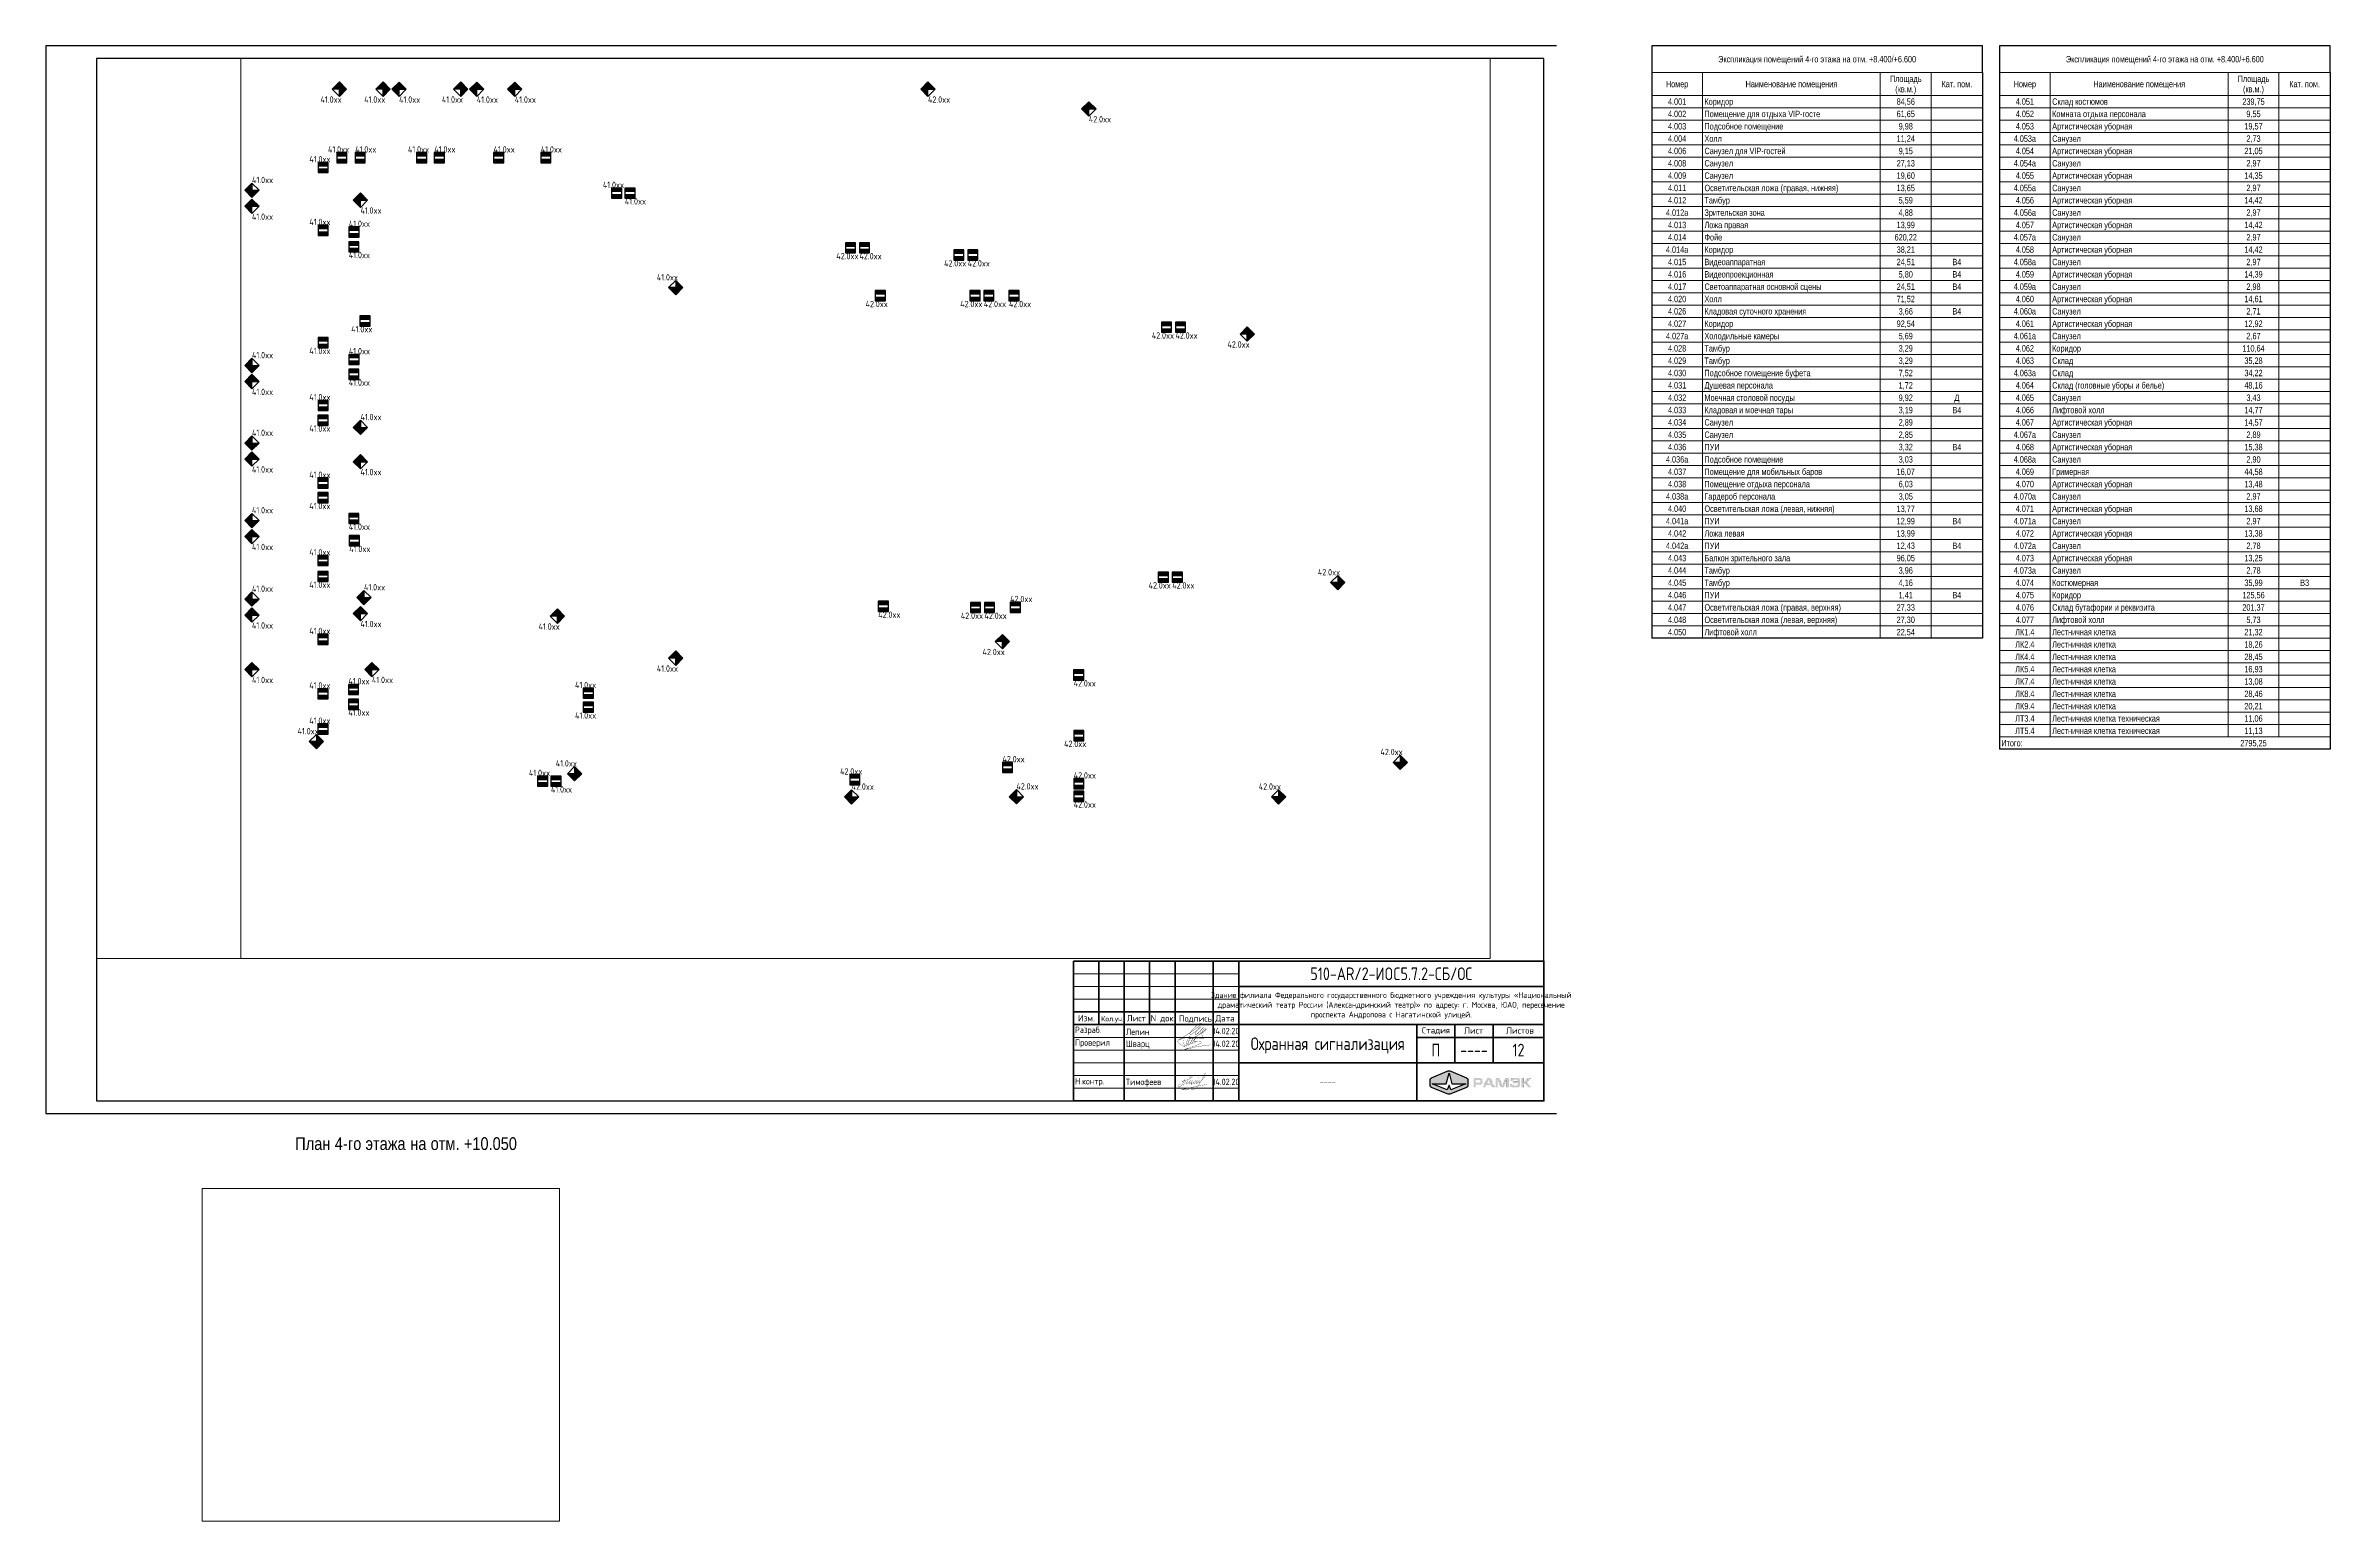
# Paper-space layout '4 этаж_А2' of a CAD drawing. Header units: millimetres. Extents: x 0 to 898, y -160 to 420.
# The model-space entities are those that its viewports show. They can reach past a viewport. Long polylines and large blocks are cut down to what shows.
import ezdxf
from ezdxf.enums import TextEntityAlignment as Align

# ---------------------------------------------------------------- set-up
doc = ezdxf.new("R2010")
doc.units = ezdxf.units.MM
for name, color, linetype, lineweight in [('Графика спецификации', 7, 'Continuous', 9), ('Обычные линии', 7, 'Continuous', 25), ('Просмотр заголовков', 7, 'Continuous', 9), ('Тонкие линии', 7, 'Continuous', 9)]:
    doc.layers.add(name, color=color, linetype=linetype, lineweight=lineweight)
doc.layers.add('Охранная сигнализация', color=5, linetype='Continuous')
doc.layers.add('Штамп', color=250, linetype='Continuous')
doc.styles.add('-ISOCPEUR-', font='ISOCPEUR.TTF', dxfattribs={"width": 0.8, "height": 2.5})
doc.styles.add('Arial Narrow_10', font='Arial Narrow.ttf', dxfattribs={"height": 5})
doc.styles.add('Arial Narrow_3', font='Arial Narrow.ttf', dxfattribs={"height": 2.5})

psp = doc.layouts.new('4 этаж_А2')

# ---------------------------------------------------------------- texts
at = {"layer": 'Графика спецификации', "char_height": 2.5, "line_spacing_factor": 0.974696, "style": 'Arial Narrow_3'}
for s, insert, width, attachment_point in [('Экспликация помещений 4-го этажа на отм. +8.400/+6.600', (696.4, 415.93), 93.2745, 2), ('Экспликация помещений 4-го этажа на отм. +8.400/+6.600', (833.1, 415.93), 93.2745, 2), ('Номер', (641.36, 406.16), 10.5617, 2), ('Наименование помещения', (686.3, 406.16), 43.3214, 2), ('Площадь\\P(кв.м.)', (731.24, 408.21), 14.9215, 2), ('Кат. пом.', (751.34, 406.16), 14.4609, 2), ('Номер', (778.06, 406.16), 10.5617, 2), ('Наименование помещения', (823.01, 406.16), 43.3214, 2), ('Площадь\\P(кв.м.)', (867.95, 408.21), 14.9215, 2), ('Кат. пом.', (888.05, 406.16), 14.4609, 2), ('4.001', (641.36, 399.26), 8.566, 2), ('Коридор', (652.11, 399.26), 13.5398, 1), ('84,56', (731.24, 399.26), 8.566, 2), ('4.051', (778.06, 399.26), 8.566, 2), ('Склад костюмов', (788.81, 399.26), 26.22, 1), ('239,75', (867.95, 399.26), 10.4696, 2), ('4.002', (641.36, 394.41), 8.566, 2), ('4.003', (641.36, 389.55), 8.566, 2), ('Помещение для отдыха VIP-госте', (652.11, 394.41), 54.5585, 1), ('Подсобное помещение', (652.11, 389.55), 37.1501, 1), ('61,65', (731.24, 394.41), 8.566, 2), ('9,98', (731.24, 389.55), 6.6625, 2), ('4.052', (778.06, 394.41), 8.566, 2), ('4.053', (778.06, 389.55), 8.566, 2), ('Артистическая уборная', (788.81, 389.55), 37.7642, 1), ('Комната отдыха персонала', (788.81, 394.41), 44.1196, 1), ('19,57', (867.95, 389.55), 8.566, 2), ('9,55', (867.95, 394.41), 6.6625, 2), ('4.004', (641.36, 384.7), 8.566, 2), ('4.006', (641.36, 379.85), 8.566, 2), ('Холл', (652.11, 384.7), 8.1976, 1), ('Санузел для VIP-гостей', (652.11, 379.85), 38.194, 1), ('11,24', (731.24, 384.7), 8.566, 2), ('9,15', (731.24, 379.85), 6.6625, 2), ('4.053а', (778.06, 384.7), 10.4696, 2), ('4.054', (778.06, 379.85), 8.566, 2), ('Артистическая уборная', (788.81, 379.85), 37.7642, 1), ('Санузел', (788.81, 384.7), 13.4784, 1), ('21,05', (867.95, 379.85), 8.566, 2), ('2,73', (867.95, 384.7), 6.6625, 2), ('4.008', (641.36, 375), 8.566, 2), ('4.009', (641.36, 370.15), 8.566, 2), ('Санузел', (652.11, 375), 13.4784, 1), ('Санузел', (652.11, 370.15), 13.4784, 1), ('27,13', (731.24, 375), 8.566, 2), ('19,60', (731.24, 370.15), 8.566, 2), ('4.054а', (778.06, 375), 10.4696, 2), ('4.055', (778.06, 370.15), 8.566, 2), ('Артистическая уборная', (788.81, 370.15), 37.7642, 1), ('Санузел', (788.81, 375), 13.4784, 1), ('14,35', (867.95, 370.15), 8.566, 2), ('2,97', (867.95, 375), 6.6625, 2), ('4.011', (641.36, 365.29), 8.566, 2), ('4.012', (641.36, 360.44), 8.566, 2), ('Тамбур', (652.11, 360.44), 11.974, 1), ('Осветительская ложа (правая, нижняя)', (652.11, 365.29), 63.1859, 1), ('13,65', (731.24, 365.29), 8.566, 2), ('5,59', (731.24, 360.44), 6.6625, 2), ('4.055а', (778.06, 365.29), 10.4696, 2), ('4.056', (778.06, 360.44), 8.566, 2), ('Артистическая уборная', (788.81, 360.44), 37.7642, 1), ('Санузел', (788.81, 365.29), 13.4784, 1), ('14,42', (867.95, 360.44), 8.566, 2), ('2,97', (867.95, 365.29), 6.6625, 2), ('4.012а', (641.36, 355.59), 10.4696, 2), ('4.013', (641.36, 350.74), 8.566, 2), ('Ложа правая', (652.11, 350.74), 20.6321, 1), ('Зрительская зона', (652.11, 355.59), 28.4306, 1), ('13,99', (731.24, 350.74), 8.566, 2), ('4,88', (731.24, 355.59), 6.6625, 2), ('4.056а', (778.06, 355.59), 10.4696, 2), ('4.057', (778.06, 350.74), 8.566, 2), ('Артистическая уборная', (788.81, 350.74), 37.7642, 1), ('Санузел', (788.81, 355.59), 13.4784, 1), ('14,42', (867.95, 350.74), 8.566, 2), ('2,97', (867.95, 355.59), 6.6625, 2), ('4.014', (641.36, 345.89), 8.566, 2), ('Фойе', (652.11, 345.89), 8.3204, 1), ('620,22', (731.24, 345.89), 10.4696, 2), ('4.057а', (778.06, 345.89), 10.4696, 2), ('Санузел', (788.81, 345.89), 13.4784, 1), ('2,97', (867.95, 345.89), 6.6625, 2), ('4.014а', (641.36, 341.04), 10.4696, 2), ('4.015', (641.36, 336.18), 8.566, 2), ('Коридор', (652.11, 341.04), 13.5398, 1), ('Видеоаппаратная', (652.11, 336.18), 28.6455, 1), ('38,21', (731.24, 341.04), 8.566, 2), ('24,51', (731.24, 336.18), 8.566, 2), ('В4', (751.34, 336.18), 4.2063, 2), ('4.058а', (778.06, 336.18), 10.4696, 2), ('4.058', (778.06, 341.04), 8.566, 2), ('Артистическая уборная', (788.81, 341.04), 37.7642, 1), ('Санузел', (788.81, 336.18), 13.4784, 1), ('14,42', (867.95, 341.04), 8.566, 2), ('2,97', (867.95, 336.18), 6.6625, 2), ('4.016', (641.36, 331.33), 8.566, 2), ('4.017', (641.36, 326.48), 8.566, 2), ('Светоаппаратная основной сцены', (652.11, 326.48), 55.2647, 1), ('Видеопроекционная', (652.11, 331.33), 32.514, 1), ('24,51', (731.24, 326.48), 8.566, 2), ('5,80', (731.24, 331.33), 6.6625, 2), ('В4', (751.34, 331.33), 4.2063, 2), ('В4', (751.34, 326.48), 4.2063, 2), ('4.059а', (778.06, 326.48), 10.4696, 2), ('4.059', (778.06, 331.33), 8.566, 2), ('Артистическая уборная', (788.81, 331.33), 37.7642, 1), ('Санузел', (788.81, 326.48), 13.4784, 1), ('14,39', (867.95, 331.33), 8.566, 2), ('2,98', (867.95, 326.48), 6.6625, 2), ('4.020', (641.36, 321.63), 8.566, 2), ('4.026', (641.36, 316.78), 8.566, 2), ('Холл', (652.11, 321.63), 8.1976, 1), ('Кладовая суточного хранения', (652.11, 316.78), 48.0496, 1), ('71,52', (731.24, 321.63), 8.566, 2), ('3,66', (731.24, 316.78), 6.6625, 2), ('В4', (751.34, 316.78), 4.2063, 2), ('4.060а', (778.06, 316.78), 10.4696, 2), ('4.060', (778.06, 321.63), 8.566, 2), ('Артистическая уборная', (788.81, 321.63), 37.7642, 1), ('Санузел', (788.81, 316.78), 13.4784, 1), ('14,61', (867.95, 321.63), 8.566, 2), ('2,71', (867.95, 316.78), 6.6625, 2), ('4.027а', (641.36, 307.07), 10.4696, 2), ('4.027', (641.36, 311.92), 8.566, 2), ('Холодильные камеры', (652.11, 307.07), 35.3387, 1), ('Коридор', (652.11, 311.92), 13.5398, 1), ('92,54', (731.24, 311.92), 8.566, 2), ('5,69', (731.24, 307.07), 6.6625, 2), ('4.061а', (778.06, 307.07), 10.4696, 2), ('4.061', (778.06, 311.92), 8.566, 2), ('Артистическая уборная', (788.81, 311.92), 37.7642, 1), ('Санузел', (788.81, 307.07), 13.4784, 1), ('12,92', (867.95, 311.92), 8.566, 2), ('2,67', (867.95, 307.07), 6.6625, 2), ('4.028', (641.36, 302.22), 8.566, 2), ('4.029', (641.36, 297.37), 8.566, 2), ('Тамбур', (652.11, 302.22), 11.974, 1), ('Тамбур', (652.11, 297.37), 11.974, 1), ('3,29', (731.24, 302.22), 6.6625, 2), ('3,29', (731.24, 297.37), 6.6625, 2), ('4.062', (778.06, 302.22), 8.566, 2), ('4.063', (778.06, 297.37), 8.566, 2), ('Склад', (788.81, 297.37), 9.8862, 1), ('Коридор', (788.81, 302.22), 13.5398, 1), ('110,64', (867.95, 302.22), 10.4696, 2), ('35,28', (867.95, 297.37), 8.566, 2), ('4.030', (641.36, 292.52), 8.566, 2), ('4.031', (641.36, 287.67), 8.566, 2), ('Душевая персонала', (652.11, 287.67), 32.2991, 1), ('Подсобное помещение буфета', (652.11, 292.52), 49.9838, 1), ('7,52', (731.24, 292.52), 6.6625, 2), ('1,72', (731.24, 287.67), 6.6625, 2), ('4.063а', (778.06, 292.52), 10.4696, 2), ('4.064', (778.06, 287.67), 8.566, 2), ('Склад', (788.81, 292.52), 9.8862, 1), ('Склад (головные уборы и белье)', (788.81, 287.67), 52.8392, 1), ('48,16', (867.95, 287.67), 8.566, 2), ('34,22', (867.95, 292.52), 8.566, 2), ('4.032', (641.36, 282.81), 8.566, 2), ('Моечная столовой посуды', (652.11, 282.81), 42.6152, 1), ('9,92', (731.24, 282.81), 6.6625, 2), ('\\fArial Narrow|b0|i0|c204|p34|;Д', (751.34, 282.81), 2.3334, 2), ('4.065', (778.06, 282.81), 8.566, 2), ('Санузел', (788.81, 282.81), 13.4784, 1), ('3,43', (867.95, 282.81), 6.6625, 2), ('4.033', (641.36, 277.96), 8.566, 2), ('4.034', (641.36, 273.11), 8.566, 2), ('Санузел', (652.11, 273.11), 13.4784, 1), ('Кладовая и моечная тары', (652.11, 277.96), 41.8169, 1), ('3,19', (731.24, 277.96), 6.6625, 2), ('2,89', (731.24, 273.11), 6.6625, 2), ('В4', (751.34, 277.96), 4.2063, 2), ('4.066', (778.06, 277.96), 8.566, 2), ('4.067', (778.06, 273.11), 8.566, 2), ('Артистическая уборная', (788.81, 273.11), 37.7642, 1), ('Лифтовой холл', (788.81, 277.96), 24.7156, 1), ('14,77', (867.95, 277.96), 8.566, 2), ('14,57', (867.95, 273.11), 8.566, 2), ('4.035', (641.36, 268.26), 8.566, 2), ('4.036', (641.36, 263.41), 8.566, 2), ('Санузел', (652.11, 268.26), 13.4784, 1), ('ПУИ', (652.11, 263.41), 7.1537, 1), ('3,32', (731.24, 263.41), 6.6625, 2), ('2,85', (731.24, 268.26), 6.6625, 2), ('В4', (751.34, 263.41), 4.2063, 2), ('4.067а', (778.06, 268.26), 10.4696, 2), ('4.068', (778.06, 263.41), 8.566, 2), ('Артистическая уборная', (788.81, 263.41), 37.7642, 1), ('Санузел', (788.81, 268.26), 13.4784, 1), ('15,38', (867.95, 263.41), 8.566, 2), ('2,89', (867.95, 268.26), 6.6625, 2), ('4.036а', (641.36, 258.55), 10.4696, 2), ('4.037', (641.36, 253.7), 8.566, 2), ('Подсобное помещение', (652.11, 258.55), 37.1501, 1), ('Помещение для мобильных баров', (652.11, 253.7), 55.541, 1), ('16,07', (731.24, 253.7), 8.566, 2), ('3,03', (731.24, 258.55), 6.6625, 2), ('4.068а', (778.06, 258.55), 10.4696, 2), ('4.069', (778.06, 253.7), 8.566, 2), ('Санузел', (788.81, 258.55), 13.4784, 1), ('Гримерная', (788.81, 253.7), 17.5312, 1), ('44,58', (867.95, 253.7), 8.566, 2), ('2,90', (867.95, 258.55), 6.6625, 2), ('4.038а', (641.36, 244), 10.4696, 2), ('4.038', (641.36, 248.85), 8.566, 2), ('Гардероб персонала', (652.11, 244), 33.2816, 1), ('Помещение отдыха персонала', (652.11, 248.85), 49.7075, 1), ('3,05', (731.24, 244), 6.6625, 2), ('6,03', (731.24, 248.85), 6.6625, 2), ('4.070а', (778.06, 244), 10.4696, 2), ('4.070', (778.06, 248.85), 8.566, 2), ('Артистическая уборная', (788.81, 248.85), 37.7642, 1), ('Санузел', (788.81, 244), 13.4784, 1), ('13,48', (867.95, 248.85), 8.566, 2), ('2,97', (867.95, 244), 6.6625, 2), ('4.041а', (641.36, 234.29), 10.4696, 2), ('4.040', (641.36, 239.15), 8.566, 2), ('Осветительская ложа (левая, нижняя)', (652.11, 239.15), 61.4052, 1), ('ПУИ', (652.11, 234.29), 7.1537, 1), ('13,77', (731.24, 239.15), 8.566, 2), ('12,99', (731.24, 234.29), 8.566, 2), ('В4', (751.34, 234.29), 4.2063, 2), ('4.071а', (778.06, 234.29), 10.4696, 2), ('4.071', (778.06, 239.15), 8.566, 2), ('Артистическая уборная', (788.81, 239.15), 37.7642, 1), ('Санузел', (788.81, 234.29), 13.4784, 1), ('13,68', (867.95, 239.15), 8.566, 2), ('2,97', (867.95, 234.29), 6.6625, 2), ('4.042а', (641.36, 224.59), 10.4696, 2), ('4.042', (641.36, 229.44), 8.566, 2), ('Ложа левая', (652.11, 229.44), 18.8514, 1), ('ПУИ', (652.11, 224.59), 7.1537, 1), ('13,99', (731.24, 229.44), 8.566, 2), ('12,43', (731.24, 224.59), 8.566, 2), ('В4', (751.34, 224.59), 4.2063, 2), ('4.072а', (778.06, 224.59), 10.4696, 2), ('4.072', (778.06, 229.44), 8.566, 2), ('Артистическая уборная', (788.81, 229.44), 37.7642, 1), ('Санузел', (788.81, 224.59), 13.4784, 1), ('13,38', (867.95, 229.44), 8.566, 2), ('2,78', (867.95, 224.59), 6.6625, 2), ('4.043', (641.36, 219.74), 8.566, 2), ('Балкон зрительного зала', (652.11, 219.74), 40.4046, 1), ('96,05', (731.24, 219.74), 8.566, 2), ('4.073', (778.06, 219.74), 8.566, 2), ('Артистическая уборная', (788.81, 219.74), 37.7642, 1), ('13,25', (867.95, 219.74), 8.566, 2), ('4.044', (641.36, 214.89), 8.566, 2), ('4.045', (641.36, 210.04), 8.566, 2), ('Тамбур', (652.11, 214.89), 11.974, 1), ('Тамбур', (652.11, 210.04), 11.974, 1), ('4,16', (731.24, 210.04), 6.6625, 2), ('3,96', (731.24, 214.89), 6.6625, 2), ('4.073а', (778.06, 214.89), 10.4696, 2), ('4.074', (778.06, 210.04), 8.566, 2), ('Санузел', (788.81, 214.89), 13.4784, 1), ('Костюмерная', (788.81, 210.04), 21.6146, 1), ('35,99', (867.95, 210.04), 8.566, 2), ('2,78', (867.95, 214.89), 6.6625, 2), ('В3', (888.05, 210.04), 4.2063, 2), ('4.046', (641.36, 205.18), 8.566, 2), ('4.047', (641.36, 200.33), 8.566, 2), ('Осветительская ложа (правая, верхняя)', (652.11, 200.33), 64.414, 1), ('ПУИ', (652.11, 205.18), 7.1537, 1), ('27,33', (731.24, 200.33), 8.566, 2), ('1,41', (731.24, 205.18), 6.6625, 2), ('В4', (751.34, 205.18), 4.2063, 2), ('4.075', (778.06, 205.18), 8.566, 2), ('4.076', (778.06, 200.33), 8.566, 2), ('Склад бутафории и реквизита', (788.81, 200.33), 48.3873, 1), ('Коридор', (788.81, 205.18), 13.5398, 1), ('201,37', (867.95, 200.33), 10.4696, 2), ('125,56', (867.95, 205.18), 10.4696, 2), ('4.048', (641.36, 195.48), 8.566, 2), ('4.050', (641.36, 190.63), 8.566, 2), ('Лифтовой холл', (652.11, 190.63), 24.7156, 1), ('Осветительская ложа (левая, верхняя)', (652.11, 195.48), 62.6333, 1), ('27,30', (731.24, 195.48), 8.566, 2), ('22,54', (731.24, 190.63), 8.566, 2), ('ЛК1.4', (778.06, 190.63), 9.0266, 2), ('4.077', (778.06, 195.48), 8.566, 2), ('Лифтовой холл', (788.81, 195.48), 24.7156, 1), ('Лестничная клетка', (788.81, 190.63), 30.1192, 1), ('21,32', (867.95, 190.63), 8.566, 2), ('5,73', (867.95, 195.48), 6.6625, 2), ('ЛК2.4', (778.06, 185.78), 9.0266, 2), ('ЛК4.4', (778.06, 180.92), 9.0266, 2), ('Лестничная клетка', (788.81, 185.78), 30.1192, 1), ('Лестничная клетка', (788.81, 180.92), 30.1192, 1), ('28,45', (867.95, 180.92), 8.566, 2), ('18,26', (867.95, 185.78), 8.566, 2), ('ЛК5.4', (778.06, 176.07), 9.0266, 2), ('ЛК7.4', (778.06, 171.22), 9.0266, 2), ('Лестничная клетка', (788.81, 176.07), 30.1192, 1), ('Лестничная клетка', (788.81, 171.22), 30.1192, 1), ('16,93', (867.95, 176.07), 8.566, 2), ('13,08', (867.95, 171.22), 8.566, 2), ('ЛК8.4', (778.06, 166.37), 9.0266, 2), ('Лестничная клетка', (788.81, 166.37), 30.1192, 1), ('28,46', (867.95, 166.37), 8.566, 2), ('ЛТ3.4', (778.06, 156.67), 9.1494, 2), ('ЛК9.4', (778.06, 161.52), 9.0266, 2), ('Лестничная клетка', (788.81, 161.52), 30.1192, 1), ('Лестничная клетка техническая', (788.81, 156.67), 50.8128, 1), ('20,21', (867.95, 161.52), 8.566, 2), ('11,06', (867.95, 156.67), 8.566, 2), ('Итого:', (768.81, 146.96), 10.0705, 1), ('ЛТ5.4', (778.06, 151.81), 9.1494, 2), ('Лестничная клетка техническая', (788.81, 151.81), 50.8128, 1), ('2795,25', (867.95, 146.96), 12.3731, 2), ('11,13', (867.95, 151.81), 8.566, 2)]:
    psp.add_mtext(s, dxfattribs=dict(at, insert=insert, width=width, attachment_point=attachment_point))
at = {"layer": 'Просмотр заголовков', "char_height": 5, "attachment_point": 1, "style": 'Arial Narrow_10'}
for s, insert, width in [('План', (98.09, -9.29), 16.9156), (' 4-', (112.05, -9.29), 8.1772), ('го', (118.8, -9.29), 6.4937), ('этажа', (125.74, -9.29), 19.4008), ('на', (143.34, -9.29), 7.7764), ('отм', (151.34, -9.29), 11.9451), ('. +10.050', (161.2, -9.29), 29.5021)]:
    psp.add_mtext(s, dxfattribs=dict(at, insert=insert, width=width))

msp = doc.modelspace()

# ---------------------------------------------------------------- blocks, each defined once
blk = doc.blocks.new('LOGO-RAMEC')
h = blk.add_hatch(color=160)
h.dxf.hatch_style = 1
h.paths.add_polyline_path([(13.71, 1.82), (7.72, 4.32, 0.200197), (6.43, 4.32), (0.44, 1.82, 0.302672), (0, 1.16), (0, -1.16, 0.302672), (0.44, -1.82), (6.43, -4.32, 0.200197), (7.72, -4.32), (13.71, -1.82, 0.302672), (14.15, -1.16), (14.15, 1.16, 0.302672)])
h.paths.add_polyline_path([(6.01, -0.48), (7.08, 3.61), (8.14, -0.48), (13.38, -0.48), (7.81, -2.77), (7.08, -1.05), (6.34, -2.77), (0.77, -0.48)], flags=16)
h = blk.add_hatch(color=160)
h.dxf.hatch_style = 1
h.paths.add_polyline_path([(18.03, 1.72), (17.48, 1.72), (16.59, 1.72, 0.414214), (16.39, 1.52), (16.39, 1.28), (16.39, 0.83), (16.39, 0.39), (16.39, -0.06), (16.39, -0.51), (16.39, -0.94), (16.39, -1.39), (16.39, -1.84), (16.76, -1.84), (17.15, -1.84), (17.15, -1.32), (17.15, -0.78), (17.51, -0.78), (17.86, -0.78), (18.22, -0.78), (18.57, -0.78), (19, -0.74), (19.31, -0.6), (19.53, -0.36), (19.65, -0.01), (19.69, 0.48), (19.65, 0.95), (19.53, 1.3), (19.31, 1.55), (19, 1.68), (18.57, 1.72)])
h.paths.add_polyline_path([(18.43, 1.01), (18.63, 0.99), (18.78, 0.93), (18.87, 0.82), (18.91, 0.66), (18.93, 0.48), (18.91, 0.27), (18.87, 0.11), (18.77, 0), (18.63, -0.06), (18.43, -0.08), (18.11, -0.08), (17.8, -0.08), (17.48, -0.08), (17.15, -0.08), (17.15, 0.47), (17.15, 1.01), (17.47, 1.01), (17.78, 1.01), (18.11, 1.01)], flags=16)
h.paths.add_polyline_path([(23.75, -0.51), (23.54, -0.06), (23.33, 0.38), (23.11, 0.83), (22.91, 1.28), (22.74, 1.61, 0.284079), (22.57, 1.72), (22.12, 1.72), (21.68, 1.72, 0.284079), (21.5, 1.61), (21.34, 1.28), (21.14, 0.83), (20.92, 0.39), (20.71, -0.06), (20.49, -0.51), (20.29, -0.94), (20.07, -1.39), (19.86, -1.84), (20.31, -1.84), (20.75, -1.84), (20.97, -1.39), (21.17, -0.94), (21.63, -0.94), (22.12, -0.94), (22.59, -0.94), (23.07, -0.94), (23.27, -1.39), (23.48, -1.84), (23.93, -1.84), (24.38, -1.84), (24.17, -1.4), (23.95, -0.95)])
h.paths.add_polyline_path([(22.75, -0.27), (22.43, -0.27), (22.12, -0.27), (21.8, -0.27), (21.48, -0.27), (21.63, 0.05), (21.79, 0.39), (21.95, 0.72), (22.11, 1.06), (22.14, 1.06), (22.3, 0.72), (22.45, 0.39), (22.6, 0.07)], flags=16)
h.paths.add_polyline_path([(24.68, -0.51), (24.68, -0.94), (24.68, -1.39), (24.68, -1.84), (25.07, -1.84), (25.45, -1.84), (25.45, -1.49), (25.45, -1.12), (25.45, -0.77), (25.45, -0.41), (25.45, -0.06), (25.45, 0.3), (25.45, 0.66), (25.45, 1.01), (25.55, 1.01), (25.69, 0.66), (25.82, 0.3), (25.97, -0.06), (26.1, -0.41), (26.23, -0.77), (26.37, -1.12), (26.51, -1.48), (26.6, -1.71, 0.314645), (26.79, -1.84), (27.19, -1.84), (27.6, -1.84, 0.311598), (27.79, -1.71), (27.87, -1.49), (28.01, -1.12), (28.15, -0.77), (28.29, -0.41), (28.42, -0.06), (28.57, 0.3), (28.7, 0.66), (28.83, 1.01), (28.94, 1.01), (28.94, 0.66), (28.94, 0.3), (28.94, -0.06), (28.94, -0.41), (28.94, -0.77), (28.94, -1.12), (28.94, -1.48), (28.94, -1.84), (29.32, -1.84), (29.71, -1.84), (29.71, -1.4), (29.71, -0.95), (29.71, -0.51), (29.71, -0.06), (29.71, 0.38), (29.71, 0.83), (29.71, 1.28), (29.71, 1.52, 0.414214), (29.51, 1.72), (29.35, 1.72), (28.99, 1.72), (28.64, 1.72), (28.42, 1.72, 0.319979), (28.23, 1.58), (28.15, 1.36), (28.02, 1.01), (27.89, 0.66), (27.75, 0.3), (27.62, -0.06), (27.48, -0.42), (27.35, -0.77), (27.22, -1.14), (27.17, -1.14), (27.05, -0.77), (26.91, -0.42), (26.78, -0.07), (26.65, 0.3), (26.51, 0.65), (26.38, 1.01), (26.25, 1.36), (26.16, 1.59, 0.311598), (25.97, 1.72), (25.76, 1.72), (25.4, 1.72), (25.04, 1.72), (24.88, 1.72, 0.414214), (24.68, 1.52), (24.68, 1.28), (24.68, 0.83), (24.68, 0.39), (24.68, -0.06)])
h.paths.add_polyline_path([(32.07, -1.84), (32.43, -1.84), (32.79, -1.84), (33.25, -1.8), (33.58, -1.67), (33.8, -1.44), (33.92, -1.08), (33.96, -0.58), (33.96, -0.06), (33.96, 0.47), (33.92, 0.99), (33.79, 1.36), (33.55, 1.61), (33.21, 1.73), (32.72, 1.76), (32.4, 1.76), (32.09, 1.76), (31.77, 1.76), (31.45, 1.76), (31.03, 1.73), (30.69, 1.62), (30.42, 1.4), (30.26, 1.06), (30.2, 0.54), (30.59, 0.54), (30.97, 0.54), (30.99, 0.73), (31.05, 0.88), (31.18, 0.98), (31.35, 1.04), (31.59, 1.06), (32.07, 1.06), (32.57, 1.06), (32.83, 1.05), (33.01, 1), (33.12, 0.89), (33.18, 0.71), (33.19, 0.43), (33.19, 0.28), (32.72, 0.28), (32.24, 0.28), (31.77, 0.28), (31.28, 0.28), (31.28, -0.34), (31.76, -0.34), (32.23, -0.34), (32.71, -0.34), (33.19, -0.34), (33.19, -0.48), (33.17, -0.76), (33.09, -0.94), (32.97, -1.06), (32.8, -1.11), (32.57, -1.14), (32.09, -1.14), (31.59, -1.14), (31.35, -1.11), (31.18, -1.08), (31.05, -0.98), (30.99, -0.82), (30.97, -0.6), (30.59, -0.6), (30.2, -0.6), (30.23, -1.1), (30.34, -1.45), (30.54, -1.67), (30.88, -1.8), (31.36, -1.84), (31.72, -1.84)])
h.paths.add_polyline_path([(34.47, -0.51), (34.47, -0.94), (34.47, -1.39), (34.47, -1.84), (34.84, -1.84), (35.23, -1.84), (35.23, -1.46), (35.23, -1.08), (35.23, -0.91), (35.53, -0.65), (35.79, -0.42), (36.06, -0.7), (36.43, -1.08), (36.8, -1.45), (37.17, -1.84), (37.73, -1.84), (38.3, -1.84), (37.82, -1.37), (37.32, -0.89), (36.83, -0.42), (36.34, 0.05), (36.81, 0.47), (37.28, 0.89), (37.76, 1.3), (38.23, 1.72), (37.66, 1.72), (37.08, 1.72), (36.74, 1.39), (36.38, 1.06), (36.03, 0.72), (35.23, -0.03), (35.23, 0.39), (35.23, 0.72), (35.23, 1.06), (35.23, 1.39), (35.23, 1.72), (34.84, 1.72), (34.47, 1.72), (34.47, 1.28), (34.47, 0.83), (34.47, 0.39), (34.47, -0.06)])
at = {"color": 160}
blk.add_lwpolyline([(6.43, -4.32), (0.44, -1.82, -0.302672), (0, -1.16), (0, 1.16, -0.302672), (0.44, 1.82), (6.43, 4.32, -0.200197), (7.72, 4.32), (13.71, 1.82, -0.302672), (14.15, 1.16), (14.15, -1.16, -0.302672), (13.71, -1.82), (7.72, -4.32, -0.200197)], format="xyb", close=True, dxfattribs=at)
blk.add_lwpolyline([(7.08, -1.05), (6.34, -2.77), (0.77, -0.48), (6.01, -0.48), (7.08, 3.61), (8.14, -0.48), (13.38, -0.48), (7.81, -2.77)], close=True, dxfattribs=at)
at = {"color": 160, "lineweight": 25, "const_width": 0.02}
for points in [[(17.15, -0.78), (17.51, -0.78), (17.86, -0.78), (18.22, -0.78), (18.57, -0.78), (19, -0.74), (19.31, -0.6), (19.53, -0.36), (19.65, -0.01), (19.69, 0.48), (19.65, 0.95), (19.53, 1.3), (19.31, 1.55), (19, 1.68), (18.57, 1.72), (18.03, 1.72), (17.48, 1.72), (16.59, 1.72, 0.414214), (16.39, 1.52), (16.39, 1.28), (16.39, 0.83), (16.39, 0.39), (16.39, -0.06), (16.39, -0.51), (16.39, -0.94), (16.39, -1.39), (16.39, -1.84), (16.76, -1.84), (17.15, -1.84), (17.15, -1.32)], [(20.75, -1.84), (20.97, -1.39), (21.17, -0.94), (21.63, -0.94), (22.12, -0.94), (22.59, -0.94), (23.07, -0.94), (23.27, -1.39), (23.48, -1.84), (23.93, -1.84), (24.38, -1.84), (24.17, -1.4), (23.95, -0.95), (23.75, -0.51), (23.54, -0.06), (23.33, 0.38), (23.11, 0.83), (22.91, 1.28), (22.74, 1.61, 0.284079), (22.57, 1.72), (22.12, 1.72), (21.68, 1.72, 0.284079), (21.5, 1.61), (21.34, 1.28), (21.14, 0.83), (20.92, 0.39), (20.71, -0.06), (20.49, -0.51), (20.29, -0.94), (20.07, -1.39), (19.86, -1.84), (20.31, -1.84)], [(24.68, 1.52), (24.68, 1.28), (24.68, 0.83), (24.68, 0.39), (24.68, -0.06), (24.68, -0.51), (24.68, -0.94), (24.68, -1.39), (24.68, -1.84), (25.07, -1.84), (25.45, -1.84), (25.45, -1.49), (25.45, -1.12), (25.45, -0.77), (25.45, -0.41), (25.45, -0.06), (25.45, 0.3), (25.45, 0.66), (25.45, 1.01), (25.55, 1.01), (25.69, 0.66), (25.82, 0.3), (25.97, -0.06), (26.1, -0.41), (26.23, -0.77), (26.37, -1.12), (26.51, -1.48), (26.6, -1.71, 0.314645), (26.79, -1.84), (27.19, -1.84), (27.6, -1.84, 0.311598), (27.79, -1.71), (27.87, -1.49), (28.01, -1.12), (28.15, -0.77), (28.29, -0.41), (28.42, -0.06), (28.57, 0.3), (28.7, 0.66), (28.83, 1.01), (28.94, 1.01), (28.94, 0.66), (28.94, 0.3), (28.94, -0.06), (28.94, -0.41), (28.94, -0.77), (28.94, -1.12), (28.94, -1.48), (28.94, -1.84), (29.32, -1.84), (29.71, -1.84), (29.71, -1.4), (29.71, -0.95), (29.71, -0.51), (29.71, -0.06), (29.71, 0.38), (29.71, 0.83), (29.71, 1.28), (29.71, 1.52, 0.414214), (29.51, 1.72), (29.35, 1.72), (28.99, 1.72), (28.64, 1.72), (28.42, 1.72, 0.319979), (28.23, 1.58), (28.15, 1.36), (28.02, 1.01), (27.89, 0.66), (27.75, 0.3), (27.62, -0.06), (27.48, -0.42), (27.35, -0.77), (27.22, -1.14), (27.17, -1.14), (27.05, -0.77), (26.91, -0.42), (26.78, -0.07), (26.65, 0.3), (26.51, 0.65), (26.38, 1.01), (26.25, 1.36), (26.16, 1.59, 0.311598), (25.97, 1.72), (25.76, 1.72), (25.4, 1.72), (25.04, 1.72), (24.88, 1.72, 0.414214)]]:
    blk.add_lwpolyline(points, format="xyb", close=True, dxfattribs=at)
for points in [[(17.15, -0.08), (17.15, 0.47), (17.15, 1.01), (17.47, 1.01), (17.78, 1.01), (18.11, 1.01), (18.43, 1.01), (18.63, 0.99), (18.78, 0.93), (18.87, 0.82), (18.91, 0.66), (18.93, 0.48), (18.91, 0.27), (18.87, 0.11), (18.77, 0), (18.63, -0.06), (18.43, -0.08), (18.11, -0.08), (17.8, -0.08), (17.48, -0.08)], [(21.48, -0.27), (21.63, 0.05), (21.79, 0.39), (21.95, 0.72), (22.11, 1.06), (22.14, 1.06), (22.3, 0.72), (22.45, 0.39), (22.6, 0.07), (22.75, -0.27), (22.43, -0.27), (22.12, -0.27), (21.8, -0.27)], [(31.28, 0.28), (31.28, -0.34), (31.76, -0.34), (32.23, -0.34), (32.71, -0.34), (33.19, -0.34), (33.19, -0.48), (33.17, -0.76), (33.09, -0.94), (32.97, -1.06), (32.8, -1.11), (32.57, -1.14), (32.09, -1.14), (31.59, -1.14), (31.35, -1.11), (31.18, -1.08), (31.05, -0.98), (30.99, -0.82), (30.97, -0.6), (30.59, -0.6), (30.2, -0.6), (30.23, -1.1), (30.34, -1.45), (30.54, -1.67), (30.88, -1.8), (31.36, -1.84), (31.72, -1.84), (32.07, -1.84), (32.43, -1.84), (32.79, -1.84), (33.25, -1.8), (33.58, -1.67), (33.8, -1.44), (33.92, -1.08), (33.96, -0.58), (33.96, -0.06), (33.96, 0.47), (33.92, 0.99), (33.79, 1.36), (33.55, 1.61), (33.21, 1.73), (32.72, 1.76), (32.4, 1.76), (32.09, 1.76), (31.77, 1.76), (31.45, 1.76), (31.03, 1.73), (30.69, 1.62), (30.42, 1.4), (30.26, 1.06), (30.2, 0.54), (30.59, 0.54), (30.97, 0.54), (30.99, 0.73), (31.05, 0.88), (31.18, 0.98), (31.35, 1.04), (31.59, 1.06), (32.07, 1.06), (32.57, 1.06), (32.83, 1.05), (33.01, 1), (33.12, 0.89), (33.18, 0.71), (33.19, 0.43), (33.19, 0.28), (32.72, 0.28), (32.24, 0.28), (31.77, 0.28)], [(35.23, 1.72), (34.84, 1.72), (34.47, 1.72), (34.47, 1.28), (34.47, 0.83), (34.47, 0.39), (34.47, -0.06), (34.47, -0.51), (34.47, -0.94), (34.47, -1.39), (34.47, -1.84), (34.84, -1.84), (35.23, -1.84), (35.23, -1.46), (35.23, -1.08), (35.23, -0.91), (35.53, -0.65), (35.79, -0.42), (36.06, -0.7), (36.43, -1.08), (36.8, -1.45), (37.17, -1.84), (37.73, -1.84), (38.3, -1.84), (37.82, -1.37), (37.32, -0.89), (36.83, -0.42), (36.34, 0.05), (36.81, 0.47), (37.28, 0.89), (37.76, 1.3), (38.23, 1.72), (37.66, 1.72), (37.08, 1.72), (36.74, 1.39), (36.38, 1.06), (36.03, 0.72), (35.23, -0.03), (35.23, 0.39), (35.23, 0.72), (35.23, 1.06), (35.23, 1.39)]]:
    blk.add_lwpolyline(points, close=True, dxfattribs=at)
blk = doc.blocks.new('Лепин')
at = {"color": 172, "const_width": 0.107}
blk.add_lwpolyline([(1.21, -0.94), (1.94, -0.6), (2.37, -0.34), (3.2, 0.1), (4.23, 0.71), (5.16, 1.35), (6.44, 2.22), (8.49, 3.7), (9.6, 4.56), (10.28, 5.31), (10.28, 5.64), (10.06, 5.64), (9.71, 5.53), (9.2, 5.21), (8.06, 4.25), (7.1, 3.24), (6.36, 2.43), (5.8, 1.67), (5.8, 1.38), (5.87, 1.27), (6.35, 1.25), (7.52, 2.02), (8.85, 2.98), (10.04, 3.92), (10.05, 4.1), (9.9, 4.1), (9.48, 3.82), (9.1, 3.32), (8.56, 2.62), (8.21, 2.07), (7.97, 1.59), (7.97, 1.37), (8.04, 1.16), (8.49, 1.16), (8.76, 1.41), (11.12, 3.8), (11.06, 3.87), (10.87, 3.81), (10.42, 3.26), (10.05, 2.72), (9.84, 1.99), (9.73, 1.58), (9.91, 1.38), (10.73, 1.72), (11.64, 2.48), (12.01, 3.11), (11.98, 3.43), (11.68, 3.44), (11.15, 3.06), (10.75, 2.4), (10.45, 1.54), (10.45, 1.06), (10.62, 0.65), (10.99, 0.15), (11.29, -0.17), (11.3, -0.37), (11.2, -0.55), (10.75, -0.61), (9.94, -0.56), (8.13, -0.44), (7.2, -0.44), (6.39, -0.44), (5.86, -0.45), (5.79, -0.53), (5.9, -0.62), (6.89, -0.28), (8.41, 0.53), (9.7, 1.28), (12.73, 3.43)], dxfattribs=at)
blk = doc.blocks.new('Тимофеев')
at = {"color": 184, "ltscale": 200, "const_width": 0.1}
for points in [[(2.05, 1.63), (1.6, 1.49), (1.2, 1.19), (1.1, 0.95), (1.15, 0.72), (1.25, 0.56), (1.46, 0.45), (1.66, 0.45), (1.97, 0.63), (2.31, 0.91), (2.81, 1.5), (3.36, 2.4), (3.57, 2.88), (3.72, 3.21), (3.72, 3.53)], [(4.97, 3.02), (4.43, 2.01), (4.37, 1.83), (4.37, 1.69), (4.43, 1.57), (4.53, 1.61), (4.68, 1.72), (5.17, 2.06), (5.54, 2.39), (5.82, 2.76), (5.96, 2.92), (5.67, 2.51), (5.46, 2.07), (5.45, 1.83), (5.49, 1.7), (5.57, 1.7), (5.75, 1.81), (5.92, 1.96), (6.23, 2.21), (6.53, 2.52), (6.68, 2.73), (6.41, 2.27), (6.28, 1.96), (6.31, 1.76), (6.41, 1.72), (6.62, 1.77), (6.86, 1.92), (7.32, 2.25), (7.67, 2.58), (7.59, 2.51), (7.53, 2.36), (7.36, 2.21), (7.28, 2.02), (7.29, 1.92), (7.34, 1.89), (7.45, 1.87), (7.62, 1.92), (7.7, 2), (7.85, 2.12), (8.04, 2.27), (8.28, 2.49), (8.47, 2.67), (8.64, 2.8), (8.73, 2.92), (8.85, 3.02), (8.72, 2.89), (8.59, 2.76), (8.52, 2.62), (8.36, 2.45), (8.28, 2.29), (8.27, 2.13), (8.28, 2.02), (8.36, 1.97), (8.45, 1.97), (8.65, 2.01), (8.8, 2.18), (8.92, 2.3), (9.2, 2.53), (9.41, 2.72), (9.61, 2.97), (9.48, 2.85), (9.37, 2.63), (9.3, 2.54), (9.28, 2.44), (9.26, 2.29), (9.3, 2.18), (9.38, 2.08), (9.61, 2.07), (10.03, 2.67), (10.42, 3.11), (10.66, 3.39), (10.86, 3.63), (11.13, 3.92), (11.01, 3.79), (11.23, 4.03), (11.37, 4.22), (11.59, 4.46), (11.71, 4.59), (12.04, 5.08), (12.04, 5.08), (12.04, 5.08), (12.14, 5.26), (12.15, 5.4), (12.14, 5.54), (12.08, 5.62), (11.96, 5.68), (11.89, 5.69), (11.77, 5.66), (11.67, 5.61), (11.62, 5.55), (11.54, 5.45), (11.49, 5.37), (11.38, 5.25), (11.31, 5.12), (11.28, 5.02), (11.23, 4.93), (11.18, 4.83), (11.14, 4.73), (11.06, 4.52), (10.99, 4.34), (10.93, 4.16), (10.93, 4.16), (10.82, 3.89), (10.82, 3.89), (10.7, 3.68), (10.65, 3.56), (10.58, 3.44), (10.34, 3.07), (10.18, 2.81), (10.02, 2.6), (9.83, 2.26), (9.69, 1.95), (9.58, 1.72), (9.47, 1.6), (9.38, 1.42), (9.25, 1.17), (9.09, 0.98), (8.97, 0.76), (8.89, 0.62), (8.77, 0.47), (8.67, 0.31), (8.59, 0.2), (8.44, 0.07), (8.32, 0), (8.15, -0.13), (7.9, -0.22), (7.76, -0.31), (7.64, -0.33), (7.38, -0.42), (7.26, -0.45), (7.16, -0.49), (7.06, -0.5), (6.81, -0.52), (6.46, -0.54), (6.33, -0.55), (6.04, -0.57), (5.89, -0.55), (5.59, -0.56), (5.38, -0.55), (5.38, -0.55), (5.38, -0.55), (5.38, -0.55), (3.97, -0.53), (3.97, -0.53), (3.97, -0.53), (3.97, -0.53), (3.63, -0.55), (3.05, -0.55), (3.05, -0.55), (2.71, -0.55), (2.54, -0.57), (2.52, -0.53), (2.57, -0.5), (2.74, -0.48), (2.85, -0.47), (3.11, -0.43), (3.36, -0.37), (3.6, -0.3), (3.79, -0.27), (4.14, -0.19), (4.14, -0.19), (4.41, -0.13), (4.41, -0.13), (4.41, -0.13), (4.7, -0.05), (5.39, 0.12), (5.39, 0.12), (5.39, 0.12), (5.39, 0.12), (5.95, 0.19), (6.24, 0.24), (6.6, 0.31), (6.8, 0.36), (6.8, 0.36), (7.34, 0.5), (7.34, 0.5), (7.7, 0.6), (7.7, 0.6), (7.92, 0.66), (7.97, 0.69), (8.31, 0.78), (8.61, 0.81), (8.77, 0.86), (8.92, 0.89), (9.25, 0.93), (9.52, 0.96), (9.73, 1), (10, 1.06), (10.19, 1.1), (10.36, 1.13), (10.47, 1.14), (10.63, 1.17), (10.76, 1.22), (11.12, 1.26), (11.42, 1.32), (11.7, 1.37), (12.05, 1.4), (12.33, 1.45), (12.4, 1.49), (12.56, 1.52)], [(2.92, 2.51), (2.86, 2.47), (2.76, 2.5), (2.77, 2.67), (3.12, 2.83), (3.58, 3.02), (4.26, 3.15), (4.82, 3.31), (5.71, 3.68), (6.12, 3.89), (6.4, 4.09), (6.72, 4.38), (6.92, 4.75), (6.94, 5.02), (6.9, 5.07), (6.84, 5.08), (6.62, 4.95), (6.17, 4.63), (5.75, 4.24)], [(3.25, 1.16), (3.52, 1.69), (3.98, 2.39), (4.18, 2.78)]]:
    blk.add_lwpolyline(points, dxfattribs=at)
blk = doc.blocks.new('Шварц')
at = {"color": 174, "ltscale": 200, "const_width": 0.1}
blk.add_lwpolyline([(3.36, 4.75), (3.35, 4.56), (3.37, 4.24), (3.35, 3.94), (3.35, 3.65), (3.36, 3.39), (3.36, 3.45), (3.37, 3.28), (3.38, 3.1), (3.4, 2.83), (3.42, 2.71), (3.44, 2.55), (3.5, 2.36), (3.54, 2.2), (3.62, 2.01), (3.69, 1.87), (3.73, 1.77), (3.79, 1.6), (3.83, 1.52), (3.82, 1.43), (3.75, 1.41), (3.56, 1.41), (3.41, 1.5), (3.25, 1.58), (3.16, 1.66), (2.97, 1.75), (2.86, 1.79), (2.57, 1.91), (2.42, 2.01), (2.32, 2.06), (2.2, 2.14), (2.05, 2.24), (1.93, 2.31), (1.79, 2.43), (1.67, 2.56), (1.56, 2.63), (1.48, 2.71), (1.42, 2.76), (1.38, 2.83), (1.3, 2.92), (1.24, 3.03), (1.13, 3.17), (1.1, 3.21), (1.08, 3.26), (1.05, 3.46), (1.05, 3.53), (1.11, 3.7), (1.16, 3.78), (1.28, 3.88), (1.39, 3.94), (1.53, 3.99), (1.68, 4.05), (1.79, 4.1), (1.88, 4.13), (2.01, 4.21), (2.13, 4.26), (2.23, 4.29), (2.36, 4.33), (2.49, 4.37), (2.62, 4.42), (2.7, 4.44), (2.89, 4.51), (3.07, 4.58), (3.32, 4.62), (3.54, 4.68), (3.72, 4.73), (3.81, 4.75), (4.04, 4.8), (4.2, 4.87), (4.39, 4.91), (4.5, 4.96), (4.64, 4.99), (4.76, 5), (4.87, 5.02), (4.96, 5.04), (5.17, 5.07), (5.4, 5.12), (5.52, 5.14), (5.67, 5.16), (5.79, 5.21), (5.85, 5.24), (5.9, 5.29), (5.91, 5.35), (5.85, 5.4), (5.82, 5.43), (5.68, 5.38), (5.62, 5.27), (5.57, 5.17), (5.5, 5.02), (5.44, 4.89), (5.42, 4.85), (5.35, 4.78), (5.26, 4.62), (5.15, 4.43), (5.1, 4.33), (5.04, 4.23), (4.93, 4.07), (4.84, 3.93), (4.8, 3.83), (4.77, 3.71), (4.71, 3.6), (4.66, 3.48), (4.64, 3.36), (4.58, 3.24), (4.51, 3.03), (4.49, 2.87), (4.46, 2.79), (4.41, 2.62), (4.38, 2.48), (4.35, 2.38), (4.33, 2.29), (4.28, 2.07), (4.25, 1.86), (4.25, 1.71), (4.27, 1.56), (4.33, 1.55), (4.38, 1.6), (4.42, 1.64), (4.5, 1.71), (4.56, 1.8), (4.63, 1.89), (4.7, 2), (4.74, 2.1), (4.81, 2.26), (4.85, 2.33), (4.9, 2.42), (4.94, 2.52), (4.99, 2.65), (5.04, 2.8), (5.09, 2.9), (5.14, 3), (5.2, 3.1), (5.27, 3.23), (5.29, 3.28), (5.32, 3.35), (5.37, 3.43), (5.43, 3.61), (5.46, 3.7), (5.49, 3.8), (5.53, 3.94), (5.55, 4.02), (5.6, 4.09), (5.61, 4.21), (5.62, 4.31), (5.63, 4.37), (5.6, 4.25), (5.6, 4.15), (5.58, 4.09), (5.57, 4.01), (5.56, 3.96), (5.54, 3.88), (5.5, 3.68), (5.49, 3.57), (5.46, 3.48), (5.43, 3.39), (5.4, 3.31), (5.38, 3.22), (5.36, 3.08), (5.35, 3.02), (5.29, 2.89), (5.27, 2.77), (5.25, 2.69), (5.24, 2.64), (5.21, 2.53), (5.18, 2.4), (5.17, 2.28), (5.17, 2.19), (5.17, 2.01), (5.17, 1.97), (5.21, 1.95), (5.35, 1.98), (5.43, 2.04), (5.5, 2.08), (5.54, 2.14), (5.62, 2.25), (5.65, 2.33), (5.68, 2.39), (5.74, 2.47), (5.8, 2.55), (5.83, 2.63), (5.86, 2.68), (5.97, 2.8), (6.02, 2.88), (6.1, 3.03), (6.2, 3.13), (6.3, 3.24), (6.33, 3.28), (6.4, 3.4), (6.43, 3.45), (6.49, 3.57), (6.51, 3.62), (6.59, 3.74), (6.69, 3.91), (6.71, 3.97), (6.75, 4.08), (6.79, 4.18), (6.84, 4.29), (6.91, 4.43), (6.9, 4.47), (6.85, 4.45), (6.79, 4.35), (6.74, 4.23), (6.69, 4.11), (6.64, 4), (6.59, 3.87), (6.55, 3.79), (6.47, 3.62), (6.42, 3.49), (6.38, 3.41), (6.36, 3.36), (6.31, 3.29), (6.28, 3.2), (6.26, 3.15), (6.25, 3.11), (6.2, 2.97), (6.14, 2.81), (6.14, 2.67), (6.15, 2.57), (6.17, 2.55), (6.22, 2.51), (6.27, 2.53), (6.35, 2.57), (6.4, 2.6), (6.58, 2.73), (6.67, 2.82), (6.72, 2.88), (6.74, 2.91), (6.82, 3.04), (6.93, 3.21), (7.03, 3.33), (7.18, 3.53), (7.33, 3.66), (7.44, 3.76), (7.48, 3.82), (7.58, 3.98), (7.65, 4.1), (7.73, 4.25), (7.82, 4.35), (7.88, 4.43), (7.93, 4.49), (7.97, 4.55), (8.03, 4.68), (8.08, 4.77), (8.14, 4.9), (8.19, 4.99), (8.26, 5.11), (8.28, 5.16), (8.32, 5.26), (8.35, 5.37), (8.31, 5.42), (8.24, 5.39), (8.18, 5.32), (8.13, 5.24), (8.07, 5.12), (8, 5.03), (7.95, 4.94), (7.91, 4.87), (7.87, 4.79), (7.79, 4.59), (7.75, 4.5), (7.7, 4.4), (7.63, 4.27), (7.6, 4.21), (7.52, 4.11), (7.44, 3.98), (7.39, 3.87), (7.31, 3.75), (7.28, 3.69), (7.2, 3.58), (7.17, 3.51), (7.15, 3.46), (7.11, 3.4), (7.05, 3.31), (6.98, 3.2), (6.94, 3.11), (6.92, 3.07), (6.92, 2.99), (6.92, 2.92), (6.92, 2.8), (6.94, 2.72), (6.98, 2.66), (7, 2.62), (7.04, 2.6), (7.11, 2.6), (7.16, 2.62), (7.24, 2.65), (7.32, 2.69), (7.37, 2.71), (7.43, 2.75), (7.48, 2.78), (7.56, 2.8), (7.63, 2.82), (7.71, 2.87), (7.77, 2.92), (7.84, 2.99), (8.03, 3.13), (8.11, 3.23), (8.11, 3.31), (8.03, 3.4), (7.89, 3.45), (7.78, 3.46), (7.66, 3.45), (7.59, 3.44), (7.53, 3.4), (7.5, 3.32), (7.57, 3.25), (7.7, 3.23), (7.83, 3.24), (7.96, 3.25), (8.08, 3.25), (8.14, 3.25), (8.19, 3.26), (8.29, 3.26), (8.43, 3.25), (8.54, 3.25), (8.67, 3.27), (8.78, 3.27), (8.9, 3.3), (9.1, 3.31), (9.2, 3.31), (9.25, 3.31), (9.31, 3.32), (9.44, 3.33), (9.51, 3.31), (9.62, 3.27), (9.77, 3.25), (9.82, 3.24), (9.86, 3.23), (10.08, 3.21), (10.12, 3.18), (10.17, 3.15), (10.21, 3.11), (10.23, 3.02), (10.23, 2.97), (10.19, 2.84), (10.09, 2.76), (10.04, 2.72), (9.92, 2.62), (9.86, 2.58), (9.68, 2.46), (9.61, 2.42), (9.54, 2.39), (9.46, 2.37), (9.23, 2.27), (9.08, 2.16), (8.94, 2.09), (8.78, 2.05), (8.68, 2.01), (8.48, 1.9), (8.32, 1.85), (8.2, 1.8), (8.02, 1.72), (7.62, 1.6), (7.4, 1.54), (7.19, 1.47), (7, 1.38), (6.79, 1.29), (6.5, 1.2), (6.3, 1.13), (6.25, 1.11), (5.98, 1.01), (5.9, 0.98), (5.56, 0.86), (5.35, 0.82), (5, 0.71), (4.7, 0.62), (4.51, 0.54), (4.29, 0.47), (4.01, 0.36), (3.94, 0.32), (3.62, 0.22), (3.34, 0.12), (3.13, 0.05), (2.88, -0.02), (2.5, -0.13), (2.25, -0.19), (2.18, -0.24), (2.12, -0.27), (2.11, -0.28), (2.27, -0.24), (2.64, -0.16), (2.73, -0.12), (3.14, -0.02), (3.36, 0.03), (3.93, 0.15), (4.25, 0.29), (4.42, 0.34), (4.81, 0.47), (4.93, 0.51), (5.96, 0.73), (6.04, 0.75), (6.24, 0.77), (6.78, 0.87), (7.07, 0.95), (7.37, 1.02), (7.62, 1.08), (7.87, 1.16), (8.17, 1.24), (8.24, 1.25), (8.43, 1.26), (8.63, 1.29), (8.88, 1.32), (9.15, 1.38), (9.43, 1.43), (9.62, 1.48), (9.87, 1.51), (10.2, 1.55), (10.44, 1.59), (10.63, 1.62), (11.17, 1.7), (11.44, 1.74), (11.6, 1.76), (12.1, 1.82), (12.31, 1.84), (12.69, 1.88), (13.07, 1.95), (13.42, 1.99), (13.72, 2.02), (13.93, 2.08)], dxfattribs=at)
blk = doc.blocks.new('Рамка 2')
at = {"layer": 'Штамп', "color": 7, "linetype": 'Continuous', "lineweight": 35}
for p, q in [((-175, 55), (-175, 30)), ((-165, 55), (-165, 0)), ((-155, 55), (-155, 30)), ((-145, 55), (-145, 0)), ((-130, 55), (-130, 0)), ((-120, 55), (-120, 0)), ((-120, 45), (-120, 45)), ((0, 45), (-120, 45)), ((-120, 35), (-185, 35)), ((0, 30), (-185, 30)), ((-50, 30), (-50, 0)), ((-35, 30), (-35, 15)), ((-20, 30), (-20, 15)), ((0, 25), (-50, 25)), ((0, 15), (-120, 15))]:
    blk.add_line(p, q, dxfattribs=at)
at = {"layer": 'Штамп', "color": 7, "linetype": 'Continuous', "lineweight": 15}
for p, q in [((-120, 50), (-185, 50)), ((-120, 45), (-185, 45)), ((-120, 40), (-185, 40)), ((-120, 25), (-185, 25)), ((-120, 20), (-185, 20)), ((-120, 15), (-185, 15)), ((-120, 10), (-185, 10)), ((-120, 5), (-185, 5))]:
    blk.add_line(p, q, dxfattribs=at)
at = {"layer": 'Штамп', "color": 7, "linetype": 'Continuous', "lineweight": 35, "flags": 128}
blk.add_lwpolyline([(-185, 55), (0, 55), (0, 0), (-185, 0)], close=True, dxfattribs=at)
at = {"xscale": 1.040056588551762, "yscale": 1.040056588551762, "zscale": 1.040056588551762}
blk.add_blockref('LOGO-RAMEC', (-44.68, 7.23), dxfattribs=at)
at = {"layer": 'Defpoints'}
for name, p in [('Шварц', (-145, 20)), ('Тимофеев', (-145, 5))]:
    blk.add_blockref(name, p, dxfattribs=at)
at = {"layer": 'Defpoints', "color": 172}
blk.add_blockref('Лепин', (-145, 25), dxfattribs=at)
at = {"style": '-ISOCPEUR-', "width": 0.8, "flags": 8}
for tag, height, p in [('PROJECTNUMBER', 5, (-60, 50)), ('DATE', 2.5, (-125, 27.5)), ('DATE', 2.5, (-125, 22.5)), ('SYSTEM', 5, (-85, 22.5)), ('PHASE', 5, (-42.5, 20)), ('LIST', 5, (-27.5, 20)), ('DATE', 2.5, (-125, 7.5)), ('LAYOUTDESC', 2.5, (-85, 7.5))]:
    blk.add_attdef(tag, text='', height=height, dxfattribs=at).set_placement(p, align=Align.MIDDLE_CENTER)
at = {"style": '-ISOCPEUR-', "width": 0.8}
blk.add_attdef('LISTS', text='', height=5, dxfattribs=at).set_placement((-10, 20), align=Align.MIDDLE_CENTER)
at = {"layer": 'Штамп', "color": 7, "linetype": 'Continuous', "lineweight": 20, "style": '-ISOCPEUR-'}
for s, height, p in [('Изм.', 2.5, (-183.15, 31.28)), ('Кол.уч.', 2, (-174.14, 31.31)), ('Лист', 2.5, (-163.99, 31.28)), ('N док.', 2.5, (-154.59, 31.28)), ('Подпись', 2.5, (-143.5, 31.17)), ('Дата', 2.5, (-129.14, 31.25)), ('Стадия', 2.5, (-47.96, 26.54)), ('Лист', 2.5, (-31.35, 26.47)), ('Листов', 2.5, (-14.83, 26.47))]:
    blk.add_text(s, height=height, dxfattribs=at).set_placement(p)
at = {"layer": 'Штамп', "color": 9, "ltscale": 14.285714, "insert": (-60, 37.5), "char_height": 2.5, "width": 120, "attachment_point": 5, "style": '-ISOCPEUR-'}
blk.add_mtext('{\\H0.91667x;\\C256;Здание филиала Федерального государственного бюджетного учреждения культуры «Национальный драматический театр России (Александринский театр)» по адресу: г. Москва, ЮАО, пересечение проспекта Андропова с Нагатинской улицей.}', dxfattribs=at)
at = {"layer": 'Штамп', "color": 7, "linetype": 'Continuous', "lineweight": 20, "char_height": 2.5, "width": 19, "attachment_point": 4, "style": '-ISOCPEUR-'}
for s, insert in [('Разраб.', (-184.36, 27.62)), ('Лепин', (-164.36, 27.17)), ('Проверил', (-184.36, 22.62)), ('Шварц', (-164.36, 22.17)), ('Н.контр.', (-184.33, 7.39)), ('Тимофеев', (-164.36, 7.17))]:
    blk.add_mtext(s, dxfattribs=dict(at, insert=insert))
blk = doc.blocks.new('*U10')
h = blk.add_hatch(color=256)
h.dxf.hatch_style = 1
h.paths.add_polyline_path([(2.83, 0), (5.66, -2.83), (2.83, -2.83), (2.83, -5.66), (0, -2.83)])
for points in [[(2.83, 0), (5.66, -2.83), (2.83, -5.66), (0, -2.83)], [(2.83, -2.83), (5.66, -2.83), (2.83, -5.66), (2.83, -2.83)]]:
    blk.add_lwpolyline(points, close=True)
at = {"style": '-ISOCPEUR-', "width": 0.8}
blk.add_attdef('ADDR', (2.83, -5.66), '', height=2.5, dxfattribs=at)
blk = doc.blocks.new('*U23')
h = blk.add_hatch(color=256)
h.dxf.hatch_style = 1
h.paths.add_polyline_path([(-4, -2.7), (-4, -4), (0, -4), (0, -2.7)])
h.paths.add_polyline_path([(-4, 0), (-4, -1.3), (0, -1.3), (0, 0)])
for points in [[(-4, -4), (0, -4), (0, 0), (-4, 0)], [(-4, -1.3), (0, -1.3), (0, 0), (-4, 0)], [(-4, -4), (0, -4), (0, -2.7), (-4, -2.7)]]:
    blk.add_lwpolyline(points, close=True)
at = {"style": '-ISOCPEUR-', "width": 0.8}
blk.add_attdef('ADDR', (0, -4), '', height=2.5, dxfattribs=at)
blk = doc.blocks.new('*U24')
h = blk.add_hatch(color=256)
h.dxf.hatch_style = 1
h.paths.add_polyline_path([(0, -2.7), (0, -4), (4, -4), (4, -2.7)])
h.paths.add_polyline_path([(0, 0), (0, -1.3), (4, -1.3), (4, 0)])
for points in [[(0, -4), (4, -4), (4, 0), (0, 0)], [(0, -1.3), (4, -1.3), (4, 0), (0, 0)], [(0, -4), (4, -4), (4, -2.7), (0, -2.7)]]:
    blk.add_lwpolyline(points, close=True)
at = {"style": '-ISOCPEUR-', "width": 0.8}
blk.add_attdef('ADDR', (0, -4), '', height=2.5, dxfattribs=at)
blk = doc.blocks.new('*U25')
h = blk.add_hatch(color=256)
h.dxf.hatch_style = 1
h.paths.add_polyline_path([(-4, 1.3), (-4, 0), (0, 0), (0, 1.3)])
h.paths.add_polyline_path([(-4, 4), (-4, 2.7), (0, 2.7), (0, 4)])
for points in [[(-4, 0), (0, 0), (0, 4), (-4, 4)], [(-4, 2.7), (0, 2.7), (0, 4), (-4, 4)], [(-4, 0), (0, 0), (0, 1.3), (-4, 1.3)]]:
    blk.add_lwpolyline(points, close=True)
at = {"style": '-ISOCPEUR-', "width": 0.8}
blk.add_attdef('ADDR', (0, 4), '', height=2.5, dxfattribs=at)
blk = doc.blocks.new('*U26')
h = blk.add_hatch(color=256)
h.dxf.hatch_style = 1
h.paths.add_polyline_path([(0, 1.3), (0, 0), (4, 0), (4, 1.3)])
h.paths.add_polyline_path([(0, 4), (0, 2.7), (4, 2.7), (4, 4)])
for points in [[(0, 0), (4, 0), (4, 4), (0, 4)], [(0, 2.7), (4, 2.7), (4, 4), (0, 4)], [(0, 0), (4, 0), (4, 1.3), (0, 1.3)]]:
    blk.add_lwpolyline(points, close=True)
at = {"style": '-ISOCPEUR-', "width": 0.8}
blk.add_attdef('ADDR', (0, 4), '', height=2.5, dxfattribs=at)
blk = doc.blocks.new('*U11')
h = blk.add_hatch(color=256)
h.dxf.hatch_style = 1
h.paths.add_polyline_path([(2.83, 0), (5.66, 2.83), (2.83, 2.83), (2.83, 5.66), (0, 2.83)])
for points in [[(2.83, 0), (5.66, 2.83), (2.83, 5.66), (0, 2.83)], [(2.83, 2.83), (5.66, 2.83), (2.83, 5.66), (2.83, 2.83)]]:
    blk.add_lwpolyline(points, close=True)
at = {"style": '-ISOCPEUR-', "width": 0.8}
blk.add_attdef('ADDR', (2.83, 5.66), '', height=2.5, dxfattribs=at)
blk = doc.blocks.new('*U12')
h = blk.add_hatch(color=256)
h.dxf.hatch_style = 1
h.paths.add_polyline_path([(-2.83, 0), (-5.66, -2.83), (-2.83, -2.83), (-2.83, -5.66), (0, -2.83)])
for points in [[(-2.83, 0), (-5.66, -2.83), (-2.83, -5.66), (0, -2.83)], [(-2.83, -2.83), (-5.66, -2.83), (-2.83, -5.66), (-2.83, -2.83)]]:
    blk.add_lwpolyline(points, close=True)
at = {"style": '-ISOCPEUR-', "width": 0.8}
blk.add_attdef('ADDR', (-2.83, -5.66), '', height=2.5, dxfattribs=at)
blk = doc.blocks.new('*U15')
h = blk.add_hatch(color=256)
h.dxf.hatch_style = 1
h.paths.add_polyline_path([(-2.83, 0), (-5.66, 2.83), (-2.83, 2.83), (-2.83, 5.66), (0, 2.83)])
for points in [[(-2.83, 0), (-5.66, 2.83), (-2.83, 5.66), (0, 2.83)], [(-2.83, 2.83), (-5.66, 2.83), (-2.83, 5.66), (-2.83, 2.83)]]:
    blk.add_lwpolyline(points, close=True)
at = {"style": '-ISOCPEUR-', "width": 0.8}
blk.add_attdef('ADDR', (-2.83, 5.66), '', height=2.5, dxfattribs=at)
blk = doc.blocks.new('*U13')
h = blk.add_hatch(color=256)
h.dxf.hatch_style = 1
h.paths.add_polyline_path([(-2.83, 0), (-5.66, -2.83), (-2.83, -2.83), (-2.83, -5.66), (0, -2.83)])
for points in [[(-2.83, 0), (-5.66, -2.83), (-2.83, -5.66), (0, -2.83)], [(-2.83, -2.83), (-5.66, -2.83), (-2.83, -5.66), (-2.83, -2.83)]]:
    blk.add_lwpolyline(points, close=True)
at = {"style": '-ISOCPEUR-', "width": 0.8}
blk.add_attdef('ADDR', (-2.83, -5.66), '', height=2.5, dxfattribs=at)
blk = doc.blocks.new('*U14')
h = blk.add_hatch(color=256)
h.dxf.hatch_style = 1
h.paths.add_polyline_path([(2.83, 0), (5.66, -2.83), (2.83, -2.83), (2.83, -5.66), (0, -2.83)])
for points in [[(2.83, 0), (5.66, -2.83), (2.83, -5.66), (0, -2.83)], [(2.83, -2.83), (5.66, -2.83), (2.83, -5.66), (2.83, -2.83)]]:
    blk.add_lwpolyline(points, close=True)
at = {"style": '-ISOCPEUR-', "width": 0.8}
blk.add_attdef('ADDR', (2.83, -5.66), '', height=2.5, dxfattribs=at)
blk = doc.blocks.new('*U16')
h = blk.add_hatch(color=256)
h.dxf.hatch_style = 1
h.paths.add_polyline_path([(2.83, 0), (5.66, -2.83), (2.83, -2.83), (2.83, -5.66), (0, -2.83)])
for points in [[(2.83, 0), (5.66, -2.83), (2.83, -5.66), (0, -2.83)], [(2.83, -2.83), (5.66, -2.83), (2.83, -5.66), (2.83, -2.83)]]:
    blk.add_lwpolyline(points, close=True)
at = {"style": '-ISOCPEUR-', "width": 0.8}
blk.add_attdef('ADDR', (2.83, -5.66), '', height=2.5, dxfattribs=at)
blk = doc.blocks.new('*U17')
h = blk.add_hatch(color=256)
h.dxf.hatch_style = 1
h.paths.add_polyline_path([(2.83, 0), (5.66, 2.83), (2.83, 2.83), (2.83, 5.66), (0, 2.83)])
for points in [[(2.83, 0), (5.66, 2.83), (2.83, 5.66), (0, 2.83)], [(2.83, 2.83), (5.66, 2.83), (2.83, 5.66), (2.83, 2.83)]]:
    blk.add_lwpolyline(points, close=True)
at = {"style": '-ISOCPEUR-', "width": 0.8}
blk.add_attdef('ADDR', (2.83, 5.66), '', height=2.5, dxfattribs=at)
blk = doc.blocks.new('*U28')
h = blk.add_hatch(color=256)
h.dxf.hatch_style = 1
h.paths.add_polyline_path([(-4, 1.3), (-4, 0), (0, 0), (0, 1.3)])
h.paths.add_polyline_path([(-4, 4), (-4, 2.7), (0, 2.7), (0, 4)])
for points in [[(-4, 0), (0, 0), (0, 4), (-4, 4)], [(-4, 2.7), (0, 2.7), (0, 4), (-4, 4)], [(-4, 0), (0, 0), (0, 1.3), (-4, 1.3)]]:
    blk.add_lwpolyline(points, close=True)
at = {"style": '-ISOCPEUR-', "width": 0.8}
blk.add_attdef('ADDR', (0, 4), '', height=2.5, dxfattribs=at)
blk = doc.blocks.new('*U27')
h = blk.add_hatch(color=256)
h.dxf.hatch_style = 1
h.paths.add_polyline_path([(0, 1.3), (0, 0), (4, 0), (4, 1.3)])
h.paths.add_polyline_path([(0, 4), (0, 2.7), (4, 2.7), (4, 4)])
for points in [[(0, 0), (4, 0), (4, 4), (0, 4)], [(0, 2.7), (4, 2.7), (4, 4), (0, 4)], [(0, 0), (4, 0), (4, 1.3), (0, 1.3)]]:
    blk.add_lwpolyline(points, close=True)
at = {"style": '-ISOCPEUR-', "width": 0.8}
blk.add_attdef('ADDR', (0, 4), '', height=2.5, dxfattribs=at)
blk = doc.blocks.new('*U29')
h = blk.add_hatch(color=256)
h.dxf.hatch_style = 1
h.paths.add_polyline_path([(-4, -2.7), (-4, -4), (0, -4), (0, -2.7)])
h.paths.add_polyline_path([(-4, 0), (-4, -1.3), (0, -1.3), (0, 0)])
for points in [[(-4, -4), (0, -4), (0, 0), (-4, 0)], [(-4, -1.3), (0, -1.3), (0, 0), (-4, 0)], [(-4, -4), (0, -4), (0, -2.7), (-4, -2.7)]]:
    blk.add_lwpolyline(points, close=True)
at = {"style": '-ISOCPEUR-', "width": 0.8}
blk.add_attdef('ADDR', (0, -4), '', height=2.5, dxfattribs=at)
blk = doc.blocks.new('*U18')
h = blk.add_hatch(color=256)
h.dxf.hatch_style = 1
h.paths.add_polyline_path([(-2.83, 0), (-5.66, 2.83), (-2.83, 2.83), (-2.83, 5.66), (0, 2.83)])
for points in [[(-2.83, 0), (-5.66, 2.83), (-2.83, 5.66), (0, 2.83)], [(-2.83, 2.83), (-5.66, 2.83), (-2.83, 5.66), (-2.83, 2.83)]]:
    blk.add_lwpolyline(points, close=True)
at = {"style": '-ISOCPEUR-', "width": 0.8}
blk.add_attdef('ADDR', (-2.83, 5.66), '', height=2.5, dxfattribs=at)
blk = doc.blocks.new('*U19')
h = blk.add_hatch(color=256)
h.dxf.hatch_style = 1
h.paths.add_polyline_path([(-2.83, 0), (-5.66, -2.83), (-2.83, -2.83), (-2.83, -5.66), (0, -2.83)])
for points in [[(-2.83, 0), (-5.66, -2.83), (-2.83, -5.66), (0, -2.83)], [(-2.83, -2.83), (-5.66, -2.83), (-2.83, -5.66), (-2.83, -2.83)]]:
    blk.add_lwpolyline(points, close=True)
at = {"style": '-ISOCPEUR-', "width": 0.8}
blk.add_attdef('ADDR', (-2.83, -5.66), '', height=2.5, dxfattribs=at)
blk = doc.blocks.new('*U21')
h = blk.add_hatch(color=256)
h.dxf.hatch_style = 1
h.paths.add_polyline_path([(2.83, 0), (5.66, -2.83), (2.83, -2.83), (2.83, -5.66), (0, -2.83)])
for points in [[(2.83, 0), (5.66, -2.83), (2.83, -5.66), (0, -2.83)], [(2.83, -2.83), (5.66, -2.83), (2.83, -5.66), (2.83, -2.83)]]:
    blk.add_lwpolyline(points, close=True)
at = {"style": '-ISOCPEUR-', "width": 0.8}
blk.add_attdef('ADDR', (2.83, -5.66), '', height=2.5, dxfattribs=at)
blk = doc.blocks.new('*U20')
h = blk.add_hatch(color=256)
h.dxf.hatch_style = 1
h.paths.add_polyline_path([(2.83, 0), (5.66, 2.83), (2.83, 2.83), (2.83, 5.66), (0, 2.83)])
for points in [[(2.83, 0), (5.66, 2.83), (2.83, 5.66), (0, 2.83)], [(2.83, 2.83), (5.66, 2.83), (2.83, 5.66), (2.83, 2.83)]]:
    blk.add_lwpolyline(points, close=True)
at = {"style": '-ISOCPEUR-', "width": 0.8}
blk.add_attdef('ADDR', (2.83, 5.66), '', height=2.5, dxfattribs=at)
blk = doc.blocks.new('*U22')
h = blk.add_hatch(color=256)
h.dxf.hatch_style = 1
h.paths.add_polyline_path([(-2.83, 0), (-5.66, 2.83), (-2.83, 2.83), (-2.83, 5.66), (0, 2.83)])
for points in [[(-2.83, 0), (-5.66, 2.83), (-2.83, 5.66), (0, 2.83)], [(-2.83, 2.83), (-5.66, 2.83), (-2.83, 5.66), (-2.83, 2.83)]]:
    blk.add_lwpolyline(points, close=True)
at = {"style": '-ISOCPEUR-', "width": 0.8}
blk.add_attdef('ADDR', (-2.83, 5.66), '', height=2.5, dxfattribs=at)
blk = doc.blocks.new('*U31')
h = blk.add_hatch(color=256)
h.dxf.hatch_style = 1
h.paths.add_polyline_path([(0, 1.3), (0, 0), (4, 0), (4, 1.3)])
h.paths.add_polyline_path([(0, 4), (0, 2.7), (4, 2.7), (4, 4)])
for points in [[(0, 0), (4, 0), (4, 4), (0, 4)], [(0, 2.7), (4, 2.7), (4, 4), (0, 4)], [(0, 0), (4, 0), (4, 1.3), (0, 1.3)]]:
    blk.add_lwpolyline(points, close=True)
at = {"style": '-ISOCPEUR-', "width": 0.8}
blk.add_attdef('ADDR', (0, 4), '', height=2.5, dxfattribs=at)
blk = doc.blocks.new('*U30')
h = blk.add_hatch(color=256)
h.dxf.hatch_style = 1
h.paths.add_polyline_path([(0, -2.7), (0, -4), (4, -4), (4, -2.7)])
h.paths.add_polyline_path([(0, 0), (0, -1.3), (4, -1.3), (4, 0)])
for points in [[(0, -4), (4, -4), (4, 0), (0, 0)], [(0, -1.3), (4, -1.3), (4, 0), (0, 0)], [(0, -4), (4, -4), (4, -2.7), (0, -2.7)]]:
    blk.add_lwpolyline(points, close=True)
at = {"style": '-ISOCPEUR-', "width": 0.8}
blk.add_attdef('ADDR', (0, -4), '', height=2.5, dxfattribs=at)
blk = doc.blocks.new('*U32')
h = blk.add_hatch(color=256)
h.dxf.hatch_style = 1
h.paths.add_polyline_path([(0, -2.7), (0, -4), (4, -4), (4, -2.7)])
h.paths.add_polyline_path([(0, 0), (0, -1.3), (4, -1.3), (4, 0)])
for points in [[(0, -4), (4, -4), (4, 0), (0, 0)], [(0, -1.3), (4, -1.3), (4, 0), (0, 0)], [(0, -4), (4, -4), (4, -2.7), (0, -2.7)]]:
    blk.add_lwpolyline(points, close=True)
at = {"style": '-ISOCPEUR-', "width": 0.8}
blk.add_attdef('ADDR', (0, -4), '', height=2.5, dxfattribs=at)
blk = doc.blocks.new('*U33')
h = blk.add_hatch(color=256)
h.dxf.hatch_style = 1
h.paths.add_polyline_path([(0, 1.3), (0, 0), (4, 0), (4, 1.3)])
h.paths.add_polyline_path([(0, 4), (0, 2.7), (4, 2.7), (4, 4)])
for points in [[(0, 0), (4, 0), (4, 4), (0, 4)], [(0, 2.7), (4, 2.7), (4, 4), (0, 4)], [(0, 0), (4, 0), (4, 1.3), (0, 1.3)]]:
    blk.add_lwpolyline(points, close=True)
at = {"style": '-ISOCPEUR-', "width": 0.8}
blk.add_attdef('ADDR', (0, 4), '', height=2.5, dxfattribs=at)
blk = doc.blocks.new('*U608')
h = blk.add_hatch(color=256)
h.dxf.hatch_style = 1
h.paths.add_polyline_path([(0, -2.7), (0, -4), (4, -4), (4, -2.7)])
h.paths.add_polyline_path([(0, 0), (0, -1.3), (4, -1.3), (4, 0)])
for points in [[(0, -4), (4, -4), (4, 0), (0, 0)], [(0, -1.3), (4, -1.3), (4, 0), (0, 0)], [(0, -4), (4, -4), (4, -2.7), (0, -2.7)]]:
    blk.add_lwpolyline(points, close=True)
at = {"style": '-ISOCPEUR-', "width": 0.8}
blk.add_attdef('ADDR', (0, -4), '', height=2.5, dxfattribs=at)

# ---------------------------------------------------------------- block references
at = {"layer": 'Охранная сигнализация'}
ref = msp.add_blockref('*U13', (65337, 25417), dxfattribs=dict(at, xscale=200, yscale=200, zscale=200))
ref.add_attrib('ADDR', '41.0xx', (63286, 23786), dxfattribs={"layer": '0', "height": 500, "style": '-ISOCPEUR-', "width": 0.8})
ref = msp.add_blockref('*U13', (68772, 25417), dxfattribs=dict(at, xscale=200, yscale=200, zscale=200))
ref.add_attrib('ADDR', '41.0xx', (66721, 23786), dxfattribs={"layer": '0', "height": 500, "style": '-ISOCPEUR-', "width": 0.8})
ref = msp.add_blockref('*U16', (68899, 25415), dxfattribs=dict(at, xscale=200, yscale=200, zscale=200))
ref.add_attrib('ADDR', '41.0xx', (69464, 23784), dxfattribs={"layer": '0', "height": 500, "style": '-ISOCPEUR-', "width": 0.8})
ref = msp.add_blockref('*U13', (74880, 25417), dxfattribs=dict(at, xscale=200, yscale=200, zscale=200))
ref.add_attrib('ADDR', '41.0xx', (72829, 23786), dxfattribs={"layer": '0', "height": 500, "style": '-ISOCPEUR-', "width": 0.8})
ref = msp.add_blockref('*U16', (75009, 25415), dxfattribs=dict(at, xscale=200, yscale=200, zscale=200))
ref.add_attrib('ADDR', '41.0xx', (75574, 23784), dxfattribs={"layer": '0', "height": 500, "style": '-ISOCPEUR-', "width": 0.8})
ref = msp.add_blockref('*U16', (77996, 25415), dxfattribs=dict(at, xscale=200, yscale=200, zscale=200))
ref.add_attrib('ADDR', '41.0xx', (78562, 23784), dxfattribs={"layer": '0', "height": 500, "style": '-ISOCPEUR-', "width": 0.8})
ref = msp.add_blockref('*U10', (218527, 25417), dxfattribs=dict(at, xscale=200, yscale=200, zscale=200))
ref.add_attrib('ADDR', '42.0xx', (219092, 23786), dxfattribs={"layer": '0', "height": 500, "style": '-ISOCPEUR-', "width": 0.8})
ref = msp.add_blockref('*U14', (231177, 23867), dxfattribs=dict(at, xscale=200, yscale=200, zscale=200))
ref.add_attrib('ADDR', '42.0xx', (231742, 22236), dxfattribs={"layer": '0', "height": 500, "style": '-ISOCPEUR-', "width": 0.8})
ref = msp.add_blockref('*U28', (65359, 19067), dxfattribs=dict(at, xscale=200, yscale=200, zscale=200))
ref.add_attrib('ADDR', '41.0xx', (63874, 19867), dxfattribs={"layer": '0', "height": 500, "style": '-ISOCPEUR-', "width": 0.8})
at = {"layer": 'Охранная сигнализация', "xscale": 200, "yscale": 200, "zscale": 200}
for name, p, values in [('*U27', (66011, 19067), {'ADDR': '41.0xx'}), ('*U27', (72235, 19067), {'ADDR': '41.0xx'}), ('*U27', (76895, 19067), {'ADDR': '41.0xx'}), ('*U27', (80605, 19067), {'ADDR': '41.0xx'}), ('*U17', (57332, 16330), {'ADDR': '41.0xx'}), ('*U31', (65515, 13222), {'ADDR': '41.0xx'}), ('*U17', (57331, 2552), {'ADDR': '41.0xx'}), ('*U31', (65515, 3196), {'ADDR': '41.0xx'}), ('*U20', (65857, -2319), {'ADDR': '41.0xx'}), ('*U17', (57329, -3553), {'ADDR': '41.0xx'}), ('*U17', (57329, -9648), {'ADDR': '41.0xx'}), ('*U17', (57329, -15820), {'ADDR': '41.0xx'}), ('*U17', (66139, -15705), {'ADDR': '41.0xx'}), ('*U33', (225555, -16297), {'ADDR': '42.0xx'}), ('*U31', (65477, -22763), {'ADDR': '41.0xx'}), ('*U26', (224948, -28892), {'ADDR': '42.0xx'}), ('*U11', (212527, -31383), {'ADDR': '42.0xx'}), ('*U11', (225477, -31364), {'ADDR': '42.0xx'}), ('*U26', (230552, -30167), {'ADDR': '42.0xx'})]:
    msp.add_blockref(name, p, dxfattribs=at).add_auto_attribs(values)
at = {"layer": 'Охранная сигнализация'}
ref = msp.add_blockref('*U28', (71646, 19067), dxfattribs=dict(at, xscale=200, yscale=200, zscale=200))
ref.add_attrib('ADDR', '41.0xx', (70161, 19867), dxfattribs={"layer": '0', "height": 500, "style": '-ISOCPEUR-', "width": 0.8})
ref = msp.add_blockref('*U28', (63891, 18295), dxfattribs=dict(at, xscale=200, yscale=200, zscale=200))
ref.add_attrib('ADDR', '41.0xx', (62406, 19095), dxfattribs={"layer": '0', "height": 500, "style": '-ISOCPEUR-', "width": 0.8})
ref = msp.add_blockref('*U16', (57332, 16205), dxfattribs=dict(at, xscale=200, yscale=200, zscale=200))
ref.add_attrib('ADDR', '41.0xx', (57897, 14573), dxfattribs={"layer": '0', "height": 500, "style": '-ISOCPEUR-', "width": 0.8})
ref = msp.add_blockref('*U16', (65859, 16690), dxfattribs=dict(at, xscale=200, yscale=200, zscale=200))
ref.add_attrib('ADDR', '41.0xx', (66424, 15059), dxfattribs={"layer": '0', "height": 500, "style": '-ISOCPEUR-', "width": 0.8})
ref = msp.add_blockref('*U28', (86971, 16278), dxfattribs=dict(at, xscale=200, yscale=200, zscale=200))
ref.add_attrib('ADDR', '41.0xx', (85486, 17078), dxfattribs={"layer": '0', "height": 500, "style": '-ISOCPEUR-', "width": 0.8})
ref = msp.add_blockref('*U30', (87217, 17078), dxfattribs=dict(at, xscale=200, yscale=200, zscale=200))
ref.add_attrib('ADDR', '41.0xx', (87217, 15778), dxfattribs={"layer": '0', "height": 500, "style": '-ISOCPEUR-', "width": 0.8})
ref = msp.add_blockref('*U28', (63891, 13356), dxfattribs=dict(at, xscale=200, yscale=200, zscale=200))
ref.add_attrib('ADDR', '41.0xx', (62406, 14156), dxfattribs={"layer": '0', "height": 500, "style": '-ISOCPEUR-', "width": 0.8})
ref = msp.add_blockref('*U30', (65513, 12856), dxfattribs=dict(at, xscale=200, yscale=200, zscale=200))
ref.add_attrib('ADDR', '41.0xx', (65513, 11556), dxfattribs={"layer": '0', "height": 500, "style": '-ISOCPEUR-', "width": 0.8})
ref = msp.add_blockref('*U23', (213403, 12771), dxfattribs=dict(at, xscale=200, yscale=200, zscale=200))
ref.add_attrib('ADDR', '42.0xx', (211882, 11471), dxfattribs={"layer": '0', "height": 500, "style": '-ISOCPEUR-', "width": 0.8})
ref = msp.add_blockref('*U608', (213703, 12771), dxfattribs=dict(at, xscale=200, yscale=200, zscale=200))
ref.add_attrib('ADDR', '42.0xx', (213703, 11471), dxfattribs={"layer": '0', "height": 500, "style": '-ISOCPEUR-', "width": 0.8})
ref = msp.add_blockref('*U23', (221915, 12205), dxfattribs=dict(at, xscale=200, yscale=200, zscale=200))
ref.add_attrib('ADDR', '42.0xx', (220358, 10905), dxfattribs={"layer": '0', "height": 500, "style": '-ISOCPEUR-', "width": 0.8})
ref = msp.add_blockref('*U24', (222215, 12205), dxfattribs=dict(at, xscale=200, yscale=200, zscale=200))
ref.add_attrib('ADDR', '42.0xx', (222215, 10905), dxfattribs={"layer": '0', "height": 500, "style": '-ISOCPEUR-', "width": 0.8})
ref = msp.add_blockref('*U22', (91780, 8675), dxfattribs=dict(at, xscale=200, yscale=200, zscale=200))
ref.add_attrib('ADDR', '41.0xx', (89729, 9806), dxfattribs={"layer": '0', "height": 500, "style": '-ISOCPEUR-', "width": 0.8})
ref = msp.add_blockref('*U23', (215743, 9006), dxfattribs=dict(at, xscale=200, yscale=200, zscale=200))
ref.add_attrib('ADDR', '42.0xx', (214186, 7706), dxfattribs={"layer": '0', "height": 500, "style": '-ISOCPEUR-', "width": 0.8})
ref = msp.add_blockref('*U23', (223184, 9006), dxfattribs=dict(at, xscale=200, yscale=200, zscale=200))
ref.add_attrib('ADDR', '42.0xx', (221626, 7706), dxfattribs={"layer": '0', "height": 500, "style": '-ISOCPEUR-', "width": 0.8})
ref = msp.add_blockref('*U24', (223484, 9006), dxfattribs=dict(at, xscale=200, yscale=200, zscale=200))
ref.add_attrib('ADDR', '42.0xx', (223484, 7706), dxfattribs={"layer": '0', "height": 500, "style": '-ISOCPEUR-', "width": 0.8})
ref = msp.add_blockref('*U24', (225462, 9006), dxfattribs=dict(at, xscale=200, yscale=200, zscale=200))
ref.add_attrib('ADDR', '42.0xx', (225462, 7706), dxfattribs={"layer": '0', "height": 500, "style": '-ISOCPEUR-', "width": 0.8})
ref = msp.add_blockref('*U29', (67186, 7021), dxfattribs=dict(at, xscale=200, yscale=200, zscale=200))
ref.add_attrib('ADDR', '41.0xx', (65701, 5721), dxfattribs={"layer": '0', "height": 500, "style": '-ISOCPEUR-', "width": 0.8})
ref = msp.add_blockref('*U23', (238249, 6529), dxfattribs=dict(at, xscale=200, yscale=200, zscale=200))
ref.add_attrib('ADDR', '42.0xx', (236692, 5229), dxfattribs={"layer": '0', "height": 500, "style": '-ISOCPEUR-', "width": 0.8})
ref = msp.add_blockref('*U24', (238549, 6529), dxfattribs=dict(at, xscale=200, yscale=200, zscale=200))
ref.add_attrib('ADDR', '42.0xx', (238549, 5229), dxfattribs={"layer": '0', "height": 500, "style": '-ISOCPEUR-', "width": 0.8})
ref = msp.add_blockref('*U13', (244761, 6152), dxfattribs=dict(at, xscale=200, yscale=200, zscale=200))
ref.add_attrib('ADDR', '42.0xx', (242638, 4521), dxfattribs={"layer": '0', "height": 500, "style": '-ISOCPEUR-', "width": 0.8})
ref = msp.add_blockref('*U29', (63890, 5317), dxfattribs=dict(at, xscale=200, yscale=200, zscale=200))
ref.add_attrib('ADDR', '41.0xx', (62405, 4017), dxfattribs={"layer": '0', "height": 500, "style": '-ISOCPEUR-', "width": 0.8})
ref = msp.add_blockref('*U16', (57331, 2427), dxfattribs=dict(at, xscale=200, yscale=200, zscale=200))
ref.add_attrib('ADDR', '41.0xx', (57897, 796), dxfattribs={"layer": '0', "height": 500, "style": '-ISOCPEUR-', "width": 0.8})
ref = msp.add_blockref('*U30', (65513, 2830), dxfattribs=dict(at, xscale=200, yscale=200, zscale=200))
ref.add_attrib('ADDR', '41.0xx', (65513, 1530), dxfattribs={"layer": '0', "height": 500, "style": '-ISOCPEUR-', "width": 0.8})
ref = msp.add_blockref('*U28', (63890, -422), dxfattribs=dict(at, xscale=200, yscale=200, zscale=200))
ref.add_attrib('ADDR', '41.0xx', (62405, 378), dxfattribs={"layer": '0', "height": 500, "style": '-ISOCPEUR-', "width": 0.8})
ref = msp.add_blockref('*U29', (63888, -788), dxfattribs=dict(at, xscale=200, yscale=200, zscale=200))
ref.add_attrib('ADDR', '41.0xx', (62403, -2088), dxfattribs={"layer": '0', "height": 500, "style": '-ISOCPEUR-', "width": 0.8})
ref = msp.add_blockref('*U16', (57329, -3678), dxfattribs=dict(at, xscale=200, yscale=200, zscale=200))
ref.add_attrib('ADDR', '41.0xx', (57895, -5309), dxfattribs={"layer": '0', "height": 500, "style": '-ISOCPEUR-', "width": 0.8})
ref = msp.add_blockref('*U28', (63888, -6527), dxfattribs=dict(at, xscale=200, yscale=200, zscale=200))
ref.add_attrib('ADDR', '41.0xx', (62403, -5727), dxfattribs={"layer": '0', "height": 500, "style": '-ISOCPEUR-', "width": 0.8})
ref = msp.add_blockref('*U21', (65857, -3883), dxfattribs=dict(at, xscale=200, yscale=200, zscale=200))
ref.add_attrib('ADDR', '41.0xx', (66422, -5514), dxfattribs={"layer": '0', "height": 500, "style": '-ISOCPEUR-', "width": 0.8})
ref = msp.add_blockref('*U29', (63888, -6883), dxfattribs=dict(at, xscale=200, yscale=200, zscale=200))
ref.add_attrib('ADDR', '41.0xx', (62403, -8183), dxfattribs={"layer": '0', "height": 500, "style": '-ISOCPEUR-', "width": 0.8})
ref = msp.add_blockref('*U30', (65513, -8513), dxfattribs=dict(at, xscale=200, yscale=200, zscale=200))
ref.add_attrib('ADDR', '41.0xx', (65513, -9813), dxfattribs={"layer": '0', "height": 500, "style": '-ISOCPEUR-', "width": 0.8})
ref = msp.add_blockref('*U16', (57329, -9773), dxfattribs=dict(at, xscale=200, yscale=200, zscale=200))
ref.add_attrib('ADDR', '41.0xx', (57895, -11404), dxfattribs={"layer": '0', "height": 500, "style": '-ISOCPEUR-', "width": 0.8})
ref = msp.add_blockref('*U32', (65548, -10259), dxfattribs=dict(at, xscale=200, yscale=200, zscale=200))
ref.add_attrib('ADDR', '41.0xx', (65548, -11559), dxfattribs={"layer": '0', "height": 500, "style": '-ISOCPEUR-', "width": 0.8})
ref = msp.add_blockref('*U28', (63888, -12622), dxfattribs=dict(at, xscale=200, yscale=200, zscale=200))
ref.add_attrib('ADDR', '41.0xx', (62403, -11822), dxfattribs={"layer": '0', "height": 500, "style": '-ISOCPEUR-', "width": 0.8})
ref = msp.add_blockref('*U29', (63888, -13074), dxfattribs=dict(at, xscale=200, yscale=200, zscale=200))
ref.add_attrib('ADDR', '41.0xx', (62403, -14374), dxfattribs={"layer": '0', "height": 500, "style": '-ISOCPEUR-', "width": 0.8})
ref = msp.add_blockref('*U23', (237996, -13128), dxfattribs=dict(at, xscale=200, yscale=200, zscale=200))
ref.add_attrib('ADDR', '42.0xx', (236439, -14428), dxfattribs={"layer": '0', "height": 500, "style": '-ISOCPEUR-', "width": 0.8})
ref = msp.add_blockref('*U24', (238296, -13128), dxfattribs=dict(at, xscale=200, yscale=200, zscale=200))
ref.add_attrib('ADDR', '42.0xx', (238296, -14428), dxfattribs={"layer": '0', "height": 500, "style": '-ISOCPEUR-', "width": 0.8})
ref = msp.add_blockref('*U15', (251873, -14523), dxfattribs=dict(at, xscale=200, yscale=200, zscale=200))
ref.add_attrib('ADDR', '42.0xx', (249749, -13391), dxfattribs={"layer": '0', "height": 500, "style": '-ISOCPEUR-', "width": 0.8})
ref = msp.add_blockref('*U16', (57329, -15945), dxfattribs=dict(at, xscale=200, yscale=200, zscale=200))
ref.add_attrib('ADDR', '41.0xx', (57895, -17577), dxfattribs={"layer": '0', "height": 500, "style": '-ISOCPEUR-', "width": 0.8})
ref = msp.add_blockref('*U16', (65859, -15832), dxfattribs=dict(at, xscale=200, yscale=200, zscale=200))
ref.add_attrib('ADDR', '41.0xx', (66424, -17464), dxfattribs={"layer": '0', "height": 500, "style": '-ISOCPEUR-', "width": 0.8})
ref = msp.add_blockref('*U19', (82482, -16033), dxfattribs=dict(at, xscale=200, yscale=200, zscale=200))
ref.add_attrib('ADDR', '41.0xx', (80431, -17664), dxfattribs={"layer": '0', "height": 500, "style": '-ISOCPEUR-', "width": 0.8})
ref = msp.add_blockref('*U24', (215182, -15430), dxfattribs=dict(at, xscale=200, yscale=200, zscale=200))
ref.add_attrib('ADDR', '42.0xx', (215182, -16730), dxfattribs={"layer": '0', "height": 500, "style": '-ISOCPEUR-', "width": 0.8})
ref = msp.add_blockref('*U23', (223236, -15513), dxfattribs=dict(at, xscale=200, yscale=200, zscale=200))
ref.add_attrib('ADDR', '42.0xx', (221678, -16813), dxfattribs={"layer": '0', "height": 500, "style": '-ISOCPEUR-', "width": 0.8})
ref = msp.add_blockref('*U24', (223536, -15513), dxfattribs=dict(at, xscale=200, yscale=200, zscale=200))
ref.add_attrib('ADDR', '42.0xx', (223536, -16813), dxfattribs={"layer": '0', "height": 500, "style": '-ISOCPEUR-', "width": 0.8})
ref = msp.add_blockref('*U28', (63888, -18813), dxfattribs=dict(at, xscale=200, yscale=200, zscale=200))
ref.add_attrib('ADDR', '41.0xx', (62403, -18013), dxfattribs={"layer": '0', "height": 500, "style": '-ISOCPEUR-', "width": 0.8})
ref = msp.add_blockref('*U19', (91780, -19335), dxfattribs=dict(at, xscale=200, yscale=200, zscale=200))
ref.add_attrib('ADDR', '41.0xx', (89729, -20966), dxfattribs={"layer": '0', "height": 500, "style": '-ISOCPEUR-', "width": 0.8})
ref = msp.add_blockref('*U12', (225507, -18033), dxfattribs=dict(at, xscale=200, yscale=200, zscale=200))
ref.add_attrib('ADDR', '42.0xx', (223383, -19664), dxfattribs={"layer": '0', "height": 500, "style": '-ISOCPEUR-', "width": 0.8})
ref = msp.add_blockref('*U16', (57332, -20233), dxfattribs=dict(at, xscale=200, yscale=200, zscale=200))
ref.add_attrib('ADDR', '41.0xx', (57897, -21864), dxfattribs={"layer": '0', "height": 500, "style": '-ISOCPEUR-', "width": 0.8})
ref = msp.add_blockref('*U16', (66762, -20233), dxfattribs=dict(at, xscale=200, yscale=200, zscale=200))
ref.add_attrib('ADDR', '41.0xx', (67327, -21864), dxfattribs={"layer": '0', "height": 500, "style": '-ISOCPEUR-', "width": 0.8})
ref = msp.add_blockref('*U24', (230546, -20826), dxfattribs=dict(at, xscale=200, yscale=200, zscale=200))
ref.add_attrib('ADDR', '42.0xx', (230546, -22126), dxfattribs={"layer": '0', "height": 500, "style": '-ISOCPEUR-', "width": 0.8})
ref = msp.add_blockref('*U28', (63888, -23100), dxfattribs=dict(at, xscale=200, yscale=200, zscale=200))
ref.add_attrib('ADDR', '41.0xx', (62403, -22300), dxfattribs={"layer": '0', "height": 500, "style": '-ISOCPEUR-', "width": 0.8})
ref = msp.add_blockref('*U30', (65475, -23129), dxfattribs=dict(at, xscale=200, yscale=200, zscale=200))
ref.add_attrib('ADDR', '41.0xx', (65475, -24429), dxfattribs={"layer": '0', "height": 500, "style": '-ISOCPEUR-', "width": 0.8})
ref = msp.add_blockref('*U28', (84744, -23058), dxfattribs=dict(at, xscale=200, yscale=200, zscale=200))
ref.add_attrib('ADDR', '41.0xx', (83296, -22258), dxfattribs={"layer": '0', "height": 500, "style": '-ISOCPEUR-', "width": 0.8})
ref = msp.add_blockref('*U28', (63888, -25867), dxfattribs=dict(at, xscale=200, yscale=200, zscale=200))
ref.add_attrib('ADDR', '41.0xx', (62403, -25067), dxfattribs={"layer": '0', "height": 500, "style": '-ISOCPEUR-', "width": 0.8})
ref = msp.add_blockref('*U23', (84744, -23358), dxfattribs=dict(at, xscale=200, yscale=200, zscale=200))
ref.add_attrib('ADDR', '41.0xx', (83296, -24658), dxfattribs={"layer": '0', "height": 500, "style": '-ISOCPEUR-', "width": 0.8})
ref = msp.add_blockref('*U18', (63532, -27024), dxfattribs=dict(at, xscale=200, yscale=200, zscale=200))
ref.add_attrib('ADDR', '41.0xx', (61481, -25892), dxfattribs={"layer": '0', "height": 500, "style": '-ISOCPEUR-', "width": 0.8})
ref = msp.add_blockref('*U23', (231352, -25590), dxfattribs=dict(at, xscale=200, yscale=200, zscale=200))
ref.add_attrib('ADDR', '42.0xx', (229794, -26890), dxfattribs={"layer": '0', "height": 500, "style": '-ISOCPEUR-', "width": 0.8})
ref = msp.add_blockref('*U28', (81156, -29974), dxfattribs=dict(at, xscale=200, yscale=200, zscale=200))
ref.add_attrib('ADDR', '41.0xx', (79672, -29174), dxfattribs={"layer": '0', "height": 500, "style": '-ISOCPEUR-', "width": 0.8})
ref = msp.add_blockref('*U18', (83832, -29558), dxfattribs=dict(at, xscale=200, yscale=200, zscale=200))
ref.add_attrib('ADDR', '41.0xx', (81781, -28427), dxfattribs={"layer": '0', "height": 500, "style": '-ISOCPEUR-', "width": 0.8})
ref = msp.add_blockref('*U25', (213741, -29856), dxfattribs=dict(at, xscale=200, yscale=200, zscale=200))
ref.add_attrib('ADDR', '42.0xx', (212184, -29056), dxfattribs={"layer": '0', "height": 500, "style": '-ISOCPEUR-', "width": 0.8})
ref = msp.add_blockref('*U15', (256792, -28661), dxfattribs=dict(at, xscale=200, yscale=200, zscale=200))
ref.add_attrib('ADDR', '42.0xx', (254669, -27530), dxfattribs={"layer": '0', "height": 500, "style": '-ISOCPEUR-', "width": 0.8})
ref = msp.add_blockref('*U30', (81403, -29174), dxfattribs=dict(at, xscale=200, yscale=200, zscale=200))
ref.add_attrib('ADDR', '41.0xx', (81403, -30474), dxfattribs={"layer": '0', "height": 500, "style": '-ISOCPEUR-', "width": 0.8})
ref = msp.add_blockref('*U24', (230552, -30363), dxfattribs=dict(at, xscale=200, yscale=200, zscale=200))
ref.add_attrib('ADDR', '42.0xx', (230552, -31663), dxfattribs={"layer": '0', "height": 500, "style": '-ISOCPEUR-', "width": 0.8})
ref = msp.add_blockref('*U15', (247225, -31381), dxfattribs=dict(at, xscale=200, yscale=200, zscale=200))
ref.add_attrib('ADDR', '42.0xx', (245101, -30250), dxfattribs={"layer": '0', "height": 500, "style": '-ISOCPEUR-', "width": 0.8})

# ---------------------------------------------------------------- linework, layer by layer
for p, q in [((594, 420), (0, 420)), ((0, 420), (0, 0)), ((20, 415), (20, 5)), ((589, 415), (20, 415)), ((589, 5), (589, 415)), ((0, 0), (594, 0)), ((20, 5), (589, 5))]:
    psp.add_line(p, q)
at = {"layer": 'Обычные линии'}
for p, q in [((631.36, 420), (631.36, 409.42)), ((761.44, 420), (631.36, 420)), ((761.44, 409.42), (761.44, 420)), ((768.06, 420), (768.06, 409.42)), ((898.15, 420), (768.06, 420)), ((898.15, 409.42), (898.15, 420)), ((631.36, 409.42), (631.36, 186.98)), ((761.44, 409.42), (761.44, 186.98)), ((768.06, 409.42), (768.06, 143.32)), ((898.15, 409.42), (898.15, 143.32)), ((761.44, 186.98), (631.36, 186.98)), ((898.15, 143.32), (768.06, 143.32))]:
    psp.add_line(p, q, dxfattribs=at)
at = {"layer": 'Тонкие линии'}
for p, q in [((631.36, 409.42), (761.44, 409.42)), ((651.36, 409.42), (651.36, 400.46)), ((721.24, 409.42), (721.24, 400.46)), ((741.24, 409.42), (741.24, 400.46)), ((768.06, 409.42), (898.15, 409.42)), ((788.06, 409.42), (788.06, 400.46)), ((857.95, 409.42), (857.95, 400.46)), ((877.95, 409.42), (877.95, 400.46)), ((651.36, 400.46), (631.36, 400.46)), ((651.36, 395.61), (631.36, 395.61)), ((721.24, 400.46), (651.36, 400.46)), ((651.36, 400.46), (651.36, 395.61)), ((721.24, 395.61), (651.36, 395.61)), ((651.36, 395.61), (651.36, 390.76)), ((741.24, 400.46), (721.24, 400.46)), ((721.24, 400.46), (721.24, 395.61)), ((741.24, 395.61), (721.24, 395.61)), ((721.24, 395.61), (721.24, 390.76)), ((761.44, 400.46), (741.24, 400.46)), ((741.24, 400.46), (741.24, 395.61)), ((761.44, 395.61), (741.24, 395.61)), ((741.24, 395.61), (741.24, 390.76)), ((788.06, 400.46), (768.06, 400.46)), ((788.06, 395.61), (768.06, 395.61)), ((857.95, 400.46), (788.06, 400.46)), ((788.06, 400.46), (788.06, 395.61)), ((857.95, 395.61), (788.06, 395.61)), ((788.06, 395.61), (788.06, 390.76)), ((877.95, 400.46), (857.95, 400.46)), ((857.95, 400.46), (857.95, 395.61)), ((877.95, 395.61), (857.95, 395.61)), ((857.95, 395.61), (857.95, 390.76)), ((898.15, 400.46), (877.95, 400.46)), ((877.95, 400.46), (877.95, 395.61)), ((898.15, 395.61), (877.95, 395.61)), ((877.95, 395.61), (877.95, 390.76)), ((651.36, 390.76), (631.36, 390.76)), ((721.24, 390.76), (651.36, 390.76)), ((651.36, 390.76), (651.36, 385.91)), ((741.24, 390.76), (721.24, 390.76)), ((721.24, 390.76), (721.24, 385.91)), ((761.44, 390.76), (741.24, 390.76)), ((741.24, 390.76), (741.24, 385.91)), ((788.06, 390.76), (768.06, 390.76)), ((857.95, 390.76), (788.06, 390.76)), ((788.06, 390.76), (788.06, 385.91)), ((877.95, 390.76), (857.95, 390.76)), ((857.95, 390.76), (857.95, 385.91)), ((898.15, 390.76), (877.95, 390.76)), ((877.95, 390.76), (877.95, 385.91)), ((651.36, 385.91), (631.36, 385.91)), ((651.36, 381.06), (631.36, 381.06)), ((721.24, 385.91), (651.36, 385.91)), ((651.36, 385.91), (651.36, 381.06)), ((721.24, 381.06), (651.36, 381.06)), ((651.36, 381.06), (651.36, 376.2)), ((741.24, 385.91), (721.24, 385.91)), ((721.24, 385.91), (721.24, 381.06)), ((741.24, 381.06), (721.24, 381.06)), ((721.24, 381.06), (721.24, 376.2)), ((761.44, 385.91), (741.24, 385.91)), ((741.24, 385.91), (741.24, 381.06)), ((761.44, 381.06), (741.24, 381.06)), ((741.24, 381.06), (741.24, 376.2)), ((788.06, 385.91), (768.06, 385.91)), ((788.06, 381.06), (768.06, 381.06)), ((857.95, 385.91), (788.06, 385.91)), ((788.06, 385.91), (788.06, 381.06)), ((857.95, 381.06), (788.06, 381.06)), ((788.06, 381.06), (788.06, 376.2)), ((877.95, 385.91), (857.95, 385.91)), ((857.95, 385.91), (857.95, 381.06)), ((877.95, 381.06), (857.95, 381.06)), ((857.95, 381.06), (857.95, 376.2)), ((898.15, 385.91), (877.95, 385.91)), ((877.95, 385.91), (877.95, 381.06)), ((898.15, 381.06), (877.95, 381.06)), ((877.95, 381.06), (877.95, 376.2)), ((651.36, 376.2), (631.36, 376.2)), ((651.36, 371.35), (631.36, 371.35)), ((721.24, 376.2), (651.36, 376.2)), ((651.36, 376.2), (651.36, 371.35)), ((721.24, 371.35), (651.36, 371.35)), ((651.36, 371.35), (651.36, 366.5)), ((741.24, 376.2), (721.24, 376.2)), ((721.24, 376.2), (721.24, 371.35)), ((741.24, 371.35), (721.24, 371.35)), ((721.24, 371.35), (721.24, 366.5)), ((761.44, 376.2), (741.24, 376.2)), ((741.24, 376.2), (741.24, 371.35)), ((761.44, 371.35), (741.24, 371.35)), ((741.24, 371.35), (741.24, 366.5)), ((788.06, 376.2), (768.06, 376.2)), ((788.06, 371.35), (768.06, 371.35)), ((857.95, 376.2), (788.06, 376.2)), ((788.06, 376.2), (788.06, 371.35)), ((857.95, 371.35), (788.06, 371.35)), ((788.06, 371.35), (788.06, 366.5)), ((877.95, 376.2), (857.95, 376.2)), ((857.95, 376.2), (857.95, 371.35)), ((877.95, 371.35), (857.95, 371.35)), ((857.95, 371.35), (857.95, 366.5)), ((898.15, 376.2), (877.95, 376.2)), ((877.95, 376.2), (877.95, 371.35)), ((898.15, 371.35), (877.95, 371.35)), ((877.95, 371.35), (877.95, 366.5)), ((651.36, 366.5), (631.36, 366.5)), ((651.36, 361.65), (631.36, 361.65)), ((721.24, 366.5), (651.36, 366.5)), ((651.36, 366.5), (651.36, 361.65)), ((721.24, 361.65), (651.36, 361.65)), ((651.36, 361.65), (651.36, 356.8)), ((741.24, 366.5), (721.24, 366.5)), ((721.24, 366.5), (721.24, 361.65)), ((741.24, 361.65), (721.24, 361.65)), ((721.24, 361.65), (721.24, 356.8)), ((761.44, 366.5), (741.24, 366.5)), ((741.24, 366.5), (741.24, 361.65)), ((761.44, 361.65), (741.24, 361.65)), ((741.24, 361.65), (741.24, 356.8)), ((788.06, 366.5), (768.06, 366.5)), ((788.06, 361.65), (768.06, 361.65)), ((857.95, 366.5), (788.06, 366.5)), ((788.06, 366.5), (788.06, 361.65)), ((857.95, 361.65), (788.06, 361.65)), ((788.06, 361.65), (788.06, 356.8)), ((877.95, 366.5), (857.95, 366.5)), ((857.95, 366.5), (857.95, 361.65)), ((877.95, 361.65), (857.95, 361.65)), ((857.95, 361.65), (857.95, 356.8)), ((898.15, 366.5), (877.95, 366.5)), ((877.95, 366.5), (877.95, 361.65)), ((898.15, 361.65), (877.95, 361.65)), ((877.95, 361.65), (877.95, 356.8)), ((651.36, 356.8), (631.36, 356.8)), ((651.36, 351.94), (631.36, 351.94)), ((721.24, 356.8), (651.36, 356.8)), ((651.36, 356.8), (651.36, 351.94)), ((721.24, 351.94), (651.36, 351.94)), ((651.36, 351.94), (651.36, 347.09)), ((741.24, 356.8), (721.24, 356.8)), ((721.24, 356.8), (721.24, 351.94)), ((741.24, 351.94), (721.24, 351.94)), ((721.24, 351.94), (721.24, 347.09)), ((761.44, 356.8), (741.24, 356.8)), ((741.24, 356.8), (741.24, 351.94)), ((761.44, 351.94), (741.24, 351.94)), ((741.24, 351.94), (741.24, 347.09)), ((788.06, 356.8), (768.06, 356.8)), ((788.06, 351.94), (768.06, 351.94)), ((857.95, 356.8), (788.06, 356.8)), ((788.06, 356.8), (788.06, 351.94)), ((857.95, 351.94), (788.06, 351.94)), ((788.06, 351.94), (788.06, 347.09)), ((877.95, 356.8), (857.95, 356.8)), ((857.95, 356.8), (857.95, 351.94)), ((877.95, 351.94), (857.95, 351.94)), ((857.95, 351.94), (857.95, 347.09)), ((898.15, 356.8), (877.95, 356.8)), ((877.95, 356.8), (877.95, 351.94)), ((898.15, 351.94), (877.95, 351.94)), ((877.95, 351.94), (877.95, 347.09)), ((651.36, 347.09), (631.36, 347.09)), ((651.36, 342.24), (631.36, 342.24)), ((721.24, 347.09), (651.36, 347.09)), ((651.36, 347.09), (651.36, 342.24)), ((721.24, 342.24), (651.36, 342.24)), ((651.36, 342.24), (651.36, 337.39)), ((741.24, 347.09), (721.24, 347.09)), ((721.24, 347.09), (721.24, 342.24)), ((741.24, 342.24), (721.24, 342.24)), ((721.24, 342.24), (721.24, 337.39)), ((761.44, 347.09), (741.24, 347.09)), ((741.24, 347.09), (741.24, 342.24)), ((761.44, 342.24), (741.24, 342.24)), ((741.24, 342.24), (741.24, 337.39)), ((788.06, 347.09), (768.06, 347.09)), ((788.06, 342.24), (768.06, 342.24)), ((857.95, 347.09), (788.06, 347.09)), ((788.06, 347.09), (788.06, 342.24)), ((857.95, 342.24), (788.06, 342.24)), ((788.06, 342.24), (788.06, 337.39)), ((877.95, 347.09), (857.95, 347.09)), ((857.95, 347.09), (857.95, 342.24)), ((877.95, 342.24), (857.95, 342.24)), ((857.95, 342.24), (857.95, 337.39)), ((898.15, 347.09), (877.95, 347.09)), ((877.95, 347.09), (877.95, 342.24)), ((898.15, 342.24), (877.95, 342.24)), ((877.95, 342.24), (877.95, 337.39)), ((651.36, 337.39), (631.36, 337.39)), ((651.36, 332.54), (631.36, 332.54)), ((721.24, 337.39), (651.36, 337.39)), ((651.36, 337.39), (651.36, 332.54)), ((721.24, 332.54), (651.36, 332.54)), ((651.36, 332.54), (651.36, 327.69)), ((741.24, 337.39), (721.24, 337.39)), ((721.24, 337.39), (721.24, 332.54)), ((741.24, 332.54), (721.24, 332.54)), ((721.24, 332.54), (721.24, 327.69)), ((761.44, 337.39), (741.24, 337.39)), ((741.24, 337.39), (741.24, 332.54)), ((761.44, 332.54), (741.24, 332.54)), ((741.24, 332.54), (741.24, 327.69)), ((788.06, 337.39), (768.06, 337.39)), ((788.06, 332.54), (768.06, 332.54)), ((857.95, 337.39), (788.06, 337.39)), ((788.06, 337.39), (788.06, 332.54)), ((857.95, 332.54), (788.06, 332.54)), ((788.06, 332.54), (788.06, 327.69)), ((877.95, 337.39), (857.95, 337.39)), ((857.95, 337.39), (857.95, 332.54)), ((877.95, 332.54), (857.95, 332.54)), ((857.95, 332.54), (857.95, 327.69)), ((898.15, 337.39), (877.95, 337.39)), ((877.95, 337.39), (877.95, 332.54)), ((898.15, 332.54), (877.95, 332.54)), ((877.95, 332.54), (877.95, 327.69)), ((651.36, 327.69), (631.36, 327.69)), ((721.24, 327.69), (651.36, 327.69)), ((651.36, 327.69), (651.36, 322.83)), ((741.24, 327.69), (721.24, 327.69)), ((721.24, 327.69), (721.24, 322.83)), ((761.44, 327.69), (741.24, 327.69)), ((741.24, 327.69), (741.24, 322.83)), ((788.06, 327.69), (768.06, 327.69)), ((857.95, 327.69), (788.06, 327.69)), ((788.06, 327.69), (788.06, 322.83)), ((877.95, 327.69), (857.95, 327.69)), ((857.95, 327.69), (857.95, 322.83)), ((898.15, 327.69), (877.95, 327.69)), ((877.95, 327.69), (877.95, 322.83)), ((651.36, 322.83), (631.36, 322.83)), ((651.36, 317.98), (631.36, 317.98)), ((721.24, 322.83), (651.36, 322.83)), ((651.36, 322.83), (651.36, 317.98)), ((721.24, 317.98), (651.36, 317.98)), ((651.36, 317.98), (651.36, 313.13)), ((741.24, 322.83), (721.24, 322.83)), ((721.24, 322.83), (721.24, 317.98)), ((741.24, 317.98), (721.24, 317.98)), ((721.24, 317.98), (721.24, 313.13)), ((761.44, 322.83), (741.24, 322.83)), ((741.24, 322.83), (741.24, 317.98)), ((761.44, 317.98), (741.24, 317.98)), ((741.24, 317.98), (741.24, 313.13)), ((788.06, 322.83), (768.06, 322.83)), ((788.06, 317.98), (768.06, 317.98)), ((857.95, 322.83), (788.06, 322.83)), ((788.06, 322.83), (788.06, 317.98)), ((857.95, 317.98), (788.06, 317.98)), ((788.06, 317.98), (788.06, 313.13)), ((877.95, 322.83), (857.95, 322.83)), ((857.95, 322.83), (857.95, 317.98)), ((877.95, 317.98), (857.95, 317.98)), ((857.95, 317.98), (857.95, 313.13)), ((898.15, 322.83), (877.95, 322.83)), ((877.95, 322.83), (877.95, 317.98)), ((898.15, 317.98), (877.95, 317.98)), ((877.95, 317.98), (877.95, 313.13)), ((651.36, 313.13), (631.36, 313.13)), ((651.36, 308.28), (631.36, 308.28)), ((721.24, 313.13), (651.36, 313.13)), ((651.36, 313.13), (651.36, 308.28)), ((721.24, 308.28), (651.36, 308.28)), ((651.36, 308.28), (651.36, 303.43)), ((741.24, 313.13), (721.24, 313.13)), ((721.24, 313.13), (721.24, 308.28)), ((741.24, 308.28), (721.24, 308.28)), ((721.24, 308.28), (721.24, 303.43)), ((761.44, 313.13), (741.24, 313.13)), ((741.24, 313.13), (741.24, 308.28)), ((761.44, 308.28), (741.24, 308.28)), ((741.24, 308.28), (741.24, 303.43)), ((788.06, 313.13), (768.06, 313.13)), ((788.06, 308.28), (768.06, 308.28)), ((857.95, 313.13), (788.06, 313.13)), ((788.06, 313.13), (788.06, 308.28)), ((857.95, 308.28), (788.06, 308.28)), ((788.06, 308.28), (788.06, 303.43)), ((877.95, 313.13), (857.95, 313.13)), ((857.95, 313.13), (857.95, 308.28)), ((877.95, 308.28), (857.95, 308.28)), ((857.95, 308.28), (857.95, 303.43)), ((898.15, 313.13), (877.95, 313.13)), ((877.95, 313.13), (877.95, 308.28)), ((898.15, 308.28), (877.95, 308.28)), ((877.95, 308.28), (877.95, 303.43)), ((651.36, 303.43), (631.36, 303.43)), ((651.36, 298.57), (631.36, 298.57)), ((721.24, 303.43), (651.36, 303.43)), ((651.36, 303.43), (651.36, 298.57)), ((721.24, 298.57), (651.36, 298.57)), ((651.36, 298.57), (651.36, 293.72)), ((741.24, 303.43), (721.24, 303.43)), ((721.24, 303.43), (721.24, 298.57)), ((741.24, 298.57), (721.24, 298.57)), ((721.24, 298.57), (721.24, 293.72)), ((761.44, 303.43), (741.24, 303.43)), ((741.24, 303.43), (741.24, 298.57)), ((761.44, 298.57), (741.24, 298.57)), ((741.24, 298.57), (741.24, 293.72)), ((788.06, 303.43), (768.06, 303.43)), ((788.06, 298.57), (768.06, 298.57)), ((857.95, 303.43), (788.06, 303.43)), ((788.06, 303.43), (788.06, 298.57)), ((857.95, 298.57), (788.06, 298.57)), ((788.06, 298.57), (788.06, 293.72)), ((877.95, 303.43), (857.95, 303.43)), ((857.95, 303.43), (857.95, 298.57)), ((877.95, 298.57), (857.95, 298.57)), ((857.95, 298.57), (857.95, 293.72)), ((898.15, 303.43), (877.95, 303.43)), ((877.95, 303.43), (877.95, 298.57)), ((898.15, 298.57), (877.95, 298.57)), ((877.95, 298.57), (877.95, 293.72)), ((651.36, 293.72), (631.36, 293.72)), ((651.36, 288.87), (631.36, 288.87)), ((721.24, 293.72), (651.36, 293.72)), ((651.36, 293.72), (651.36, 288.87)), ((721.24, 288.87), (651.36, 288.87)), ((651.36, 288.87), (651.36, 284.02)), ((741.24, 293.72), (721.24, 293.72)), ((721.24, 293.72), (721.24, 288.87)), ((741.24, 288.87), (721.24, 288.87)), ((721.24, 288.87), (721.24, 284.02)), ((761.44, 293.72), (741.24, 293.72)), ((741.24, 293.72), (741.24, 288.87)), ((761.44, 288.87), (741.24, 288.87)), ((741.24, 288.87), (741.24, 284.02)), ((788.06, 293.72), (768.06, 293.72)), ((788.06, 288.87), (768.06, 288.87)), ((857.95, 293.72), (788.06, 293.72)), ((788.06, 293.72), (788.06, 288.87)), ((857.95, 288.87), (788.06, 288.87)), ((788.06, 288.87), (788.06, 284.02)), ((877.95, 293.72), (857.95, 293.72)), ((857.95, 293.72), (857.95, 288.87)), ((877.95, 288.87), (857.95, 288.87)), ((857.95, 288.87), (857.95, 284.02)), ((898.15, 293.72), (877.95, 293.72)), ((877.95, 293.72), (877.95, 288.87)), ((898.15, 288.87), (877.95, 288.87)), ((877.95, 288.87), (877.95, 284.02)), ((651.36, 284.02), (631.36, 284.02)), ((651.36, 279.17), (631.36, 279.17)), ((721.24, 284.02), (651.36, 284.02)), ((651.36, 284.02), (651.36, 279.17)), ((721.24, 279.17), (651.36, 279.17)), ((651.36, 279.17), (651.36, 274.31)), ((741.24, 284.02), (721.24, 284.02)), ((721.24, 284.02), (721.24, 279.17)), ((741.24, 279.17), (721.24, 279.17)), ((721.24, 279.17), (721.24, 274.31)), ((761.44, 284.02), (741.24, 284.02)), ((741.24, 284.02), (741.24, 279.17)), ((761.44, 279.17), (741.24, 279.17)), ((741.24, 279.17), (741.24, 274.31)), ((788.06, 284.02), (768.06, 284.02)), ((788.06, 279.17), (768.06, 279.17)), ((857.95, 284.02), (788.06, 284.02)), ((788.06, 284.02), (788.06, 279.17)), ((857.95, 279.17), (788.06, 279.17)), ((788.06, 279.17), (788.06, 274.31)), ((877.95, 284.02), (857.95, 284.02)), ((857.95, 284.02), (857.95, 279.17)), ((877.95, 279.17), (857.95, 279.17)), ((857.95, 279.17), (857.95, 274.31)), ((898.15, 284.02), (877.95, 284.02)), ((877.95, 284.02), (877.95, 279.17)), ((898.15, 279.17), (877.95, 279.17)), ((877.95, 279.17), (877.95, 274.31)), ((651.36, 274.31), (631.36, 274.31)), ((651.36, 269.46), (631.36, 269.46)), ((721.24, 274.31), (651.36, 274.31)), ((651.36, 274.31), (651.36, 269.46)), ((721.24, 269.46), (651.36, 269.46)), ((651.36, 269.46), (651.36, 264.61)), ((741.24, 274.31), (721.24, 274.31)), ((721.24, 274.31), (721.24, 269.46)), ((741.24, 269.46), (721.24, 269.46)), ((721.24, 269.46), (721.24, 264.61)), ((761.44, 274.31), (741.24, 274.31)), ((741.24, 274.31), (741.24, 269.46)), ((761.44, 269.46), (741.24, 269.46)), ((741.24, 269.46), (741.24, 264.61)), ((788.06, 274.31), (768.06, 274.31)), ((788.06, 269.46), (768.06, 269.46)), ((857.95, 274.31), (788.06, 274.31)), ((788.06, 274.31), (788.06, 269.46)), ((857.95, 269.46), (788.06, 269.46)), ((788.06, 269.46), (788.06, 264.61)), ((877.95, 274.31), (857.95, 274.31)), ((857.95, 274.31), (857.95, 269.46)), ((877.95, 269.46), (857.95, 269.46)), ((857.95, 269.46), (857.95, 264.61)), ((898.15, 274.31), (877.95, 274.31)), ((877.95, 274.31), (877.95, 269.46)), ((898.15, 269.46), (877.95, 269.46)), ((877.95, 269.46), (877.95, 264.61)), ((651.36, 264.61), (631.36, 264.61)), ((721.24, 264.61), (651.36, 264.61)), ((651.36, 264.61), (651.36, 259.76)), ((741.24, 264.61), (721.24, 264.61)), ((721.24, 264.61), (721.24, 259.76)), ((761.44, 264.61), (741.24, 264.61)), ((741.24, 264.61), (741.24, 259.76)), ((788.06, 264.61), (768.06, 264.61)), ((857.95, 264.61), (788.06, 264.61)), ((788.06, 264.61), (788.06, 259.76)), ((877.95, 264.61), (857.95, 264.61)), ((857.95, 264.61), (857.95, 259.76)), ((898.15, 264.61), (877.95, 264.61)), ((877.95, 264.61), (877.95, 259.76)), ((651.36, 259.76), (631.36, 259.76)), ((651.36, 254.91), (631.36, 254.91)), ((721.24, 259.76), (651.36, 259.76)), ((651.36, 259.76), (651.36, 254.91)), ((721.24, 254.91), (651.36, 254.91)), ((651.36, 254.91), (651.36, 250.06)), ((741.24, 259.76), (721.24, 259.76)), ((721.24, 259.76), (721.24, 254.91)), ((741.24, 254.91), (721.24, 254.91)), ((721.24, 254.91), (721.24, 250.06)), ((761.44, 259.76), (741.24, 259.76)), ((741.24, 259.76), (741.24, 254.91)), ((761.44, 254.91), (741.24, 254.91)), ((741.24, 254.91), (741.24, 250.06)), ((788.06, 259.76), (768.06, 259.76)), ((788.06, 254.91), (768.06, 254.91)), ((857.95, 259.76), (788.06, 259.76)), ((788.06, 259.76), (788.06, 254.91)), ((857.95, 254.91), (788.06, 254.91)), ((788.06, 254.91), (788.06, 250.06)), ((877.95, 259.76), (857.95, 259.76)), ((857.95, 259.76), (857.95, 254.91)), ((877.95, 254.91), (857.95, 254.91)), ((857.95, 254.91), (857.95, 250.06)), ((898.15, 259.76), (877.95, 259.76)), ((877.95, 259.76), (877.95, 254.91)), ((898.15, 254.91), (877.95, 254.91)), ((877.95, 254.91), (877.95, 250.06)), ((651.36, 250.06), (631.36, 250.06)), ((651.36, 245.2), (631.36, 245.2)), ((721.24, 250.06), (651.36, 250.06)), ((651.36, 250.06), (651.36, 245.2)), ((721.24, 245.2), (651.36, 245.2)), ((651.36, 245.2), (651.36, 240.35)), ((741.24, 250.06), (721.24, 250.06)), ((721.24, 250.06), (721.24, 245.2)), ((741.24, 245.2), (721.24, 245.2)), ((721.24, 245.2), (721.24, 240.35)), ((761.44, 250.06), (741.24, 250.06)), ((741.24, 250.06), (741.24, 245.2)), ((761.44, 245.2), (741.24, 245.2)), ((741.24, 245.2), (741.24, 240.35)), ((788.06, 250.06), (768.06, 250.06)), ((788.06, 245.2), (768.06, 245.2)), ((857.95, 250.06), (788.06, 250.06)), ((788.06, 250.06), (788.06, 245.2)), ((857.95, 245.2), (788.06, 245.2)), ((788.06, 245.2), (788.06, 240.35)), ((877.95, 250.06), (857.95, 250.06)), ((857.95, 250.06), (857.95, 245.2)), ((877.95, 245.2), (857.95, 245.2)), ((857.95, 245.2), (857.95, 240.35)), ((898.15, 250.06), (877.95, 250.06)), ((877.95, 250.06), (877.95, 245.2)), ((898.15, 245.2), (877.95, 245.2)), ((877.95, 245.2), (877.95, 240.35)), ((651.36, 240.35), (631.36, 240.35)), ((651.36, 235.5), (631.36, 235.5)), ((721.24, 240.35), (651.36, 240.35)), ((651.36, 240.35), (651.36, 235.5)), ((721.24, 235.5), (651.36, 235.5)), ((651.36, 235.5), (651.36, 230.65)), ((741.24, 240.35), (721.24, 240.35)), ((721.24, 240.35), (721.24, 235.5)), ((741.24, 235.5), (721.24, 235.5)), ((721.24, 235.5), (721.24, 230.65)), ((761.44, 240.35), (741.24, 240.35)), ((741.24, 240.35), (741.24, 235.5)), ((761.44, 235.5), (741.24, 235.5)), ((741.24, 235.5), (741.24, 230.65)), ((788.06, 240.35), (768.06, 240.35)), ((788.06, 235.5), (768.06, 235.5)), ((857.95, 240.35), (788.06, 240.35)), ((788.06, 240.35), (788.06, 235.5)), ((857.95, 235.5), (788.06, 235.5)), ((788.06, 235.5), (788.06, 230.65)), ((877.95, 240.35), (857.95, 240.35)), ((857.95, 240.35), (857.95, 235.5)), ((877.95, 235.5), (857.95, 235.5)), ((857.95, 235.5), (857.95, 230.65)), ((898.15, 240.35), (877.95, 240.35)), ((877.95, 240.35), (877.95, 235.5)), ((898.15, 235.5), (877.95, 235.5)), ((877.95, 235.5), (877.95, 230.65)), ((651.36, 230.65), (631.36, 230.65)), ((651.36, 225.8), (631.36, 225.8)), ((721.24, 230.65), (651.36, 230.65)), ((651.36, 230.65), (651.36, 225.8)), ((721.24, 225.8), (651.36, 225.8)), ((651.36, 225.8), (651.36, 220.94)), ((741.24, 230.65), (721.24, 230.65)), ((721.24, 230.65), (721.24, 225.8)), ((741.24, 225.8), (721.24, 225.8)), ((721.24, 225.8), (721.24, 220.94)), ((761.44, 230.65), (741.24, 230.65)), ((741.24, 230.65), (741.24, 225.8)), ((761.44, 225.8), (741.24, 225.8)), ((741.24, 225.8), (741.24, 220.94)), ((788.06, 230.65), (768.06, 230.65)), ((788.06, 225.8), (768.06, 225.8)), ((857.95, 230.65), (788.06, 230.65)), ((788.06, 230.65), (788.06, 225.8)), ((857.95, 225.8), (788.06, 225.8)), ((788.06, 225.8), (788.06, 220.94)), ((877.95, 230.65), (857.95, 230.65)), ((857.95, 230.65), (857.95, 225.8)), ((877.95, 225.8), (857.95, 225.8)), ((857.95, 225.8), (857.95, 220.94)), ((898.15, 230.65), (877.95, 230.65)), ((877.95, 230.65), (877.95, 225.8)), ((898.15, 225.8), (877.95, 225.8)), ((877.95, 225.8), (877.95, 220.94)), ((651.36, 220.94), (631.36, 220.94)), ((651.36, 216.09), (631.36, 216.09)), ((721.24, 220.94), (651.36, 220.94)), ((651.36, 220.94), (651.36, 216.09)), ((721.24, 216.09), (651.36, 216.09)), ((651.36, 216.09), (651.36, 211.24)), ((741.24, 220.94), (721.24, 220.94)), ((721.24, 220.94), (721.24, 216.09)), ((741.24, 216.09), (721.24, 216.09)), ((721.24, 216.09), (721.24, 211.24)), ((761.44, 220.94), (741.24, 220.94)), ((741.24, 220.94), (741.24, 216.09)), ((761.44, 216.09), (741.24, 216.09)), ((741.24, 216.09), (741.24, 211.24)), ((788.06, 220.94), (768.06, 220.94)), ((788.06, 216.09), (768.06, 216.09)), ((857.95, 220.94), (788.06, 220.94)), ((788.06, 220.94), (788.06, 216.09)), ((857.95, 216.09), (788.06, 216.09)), ((788.06, 216.09), (788.06, 211.24)), ((877.95, 220.94), (857.95, 220.94)), ((857.95, 220.94), (857.95, 216.09)), ((877.95, 216.09), (857.95, 216.09)), ((857.95, 216.09), (857.95, 211.24)), ((898.15, 220.94), (877.95, 220.94)), ((877.95, 220.94), (877.95, 216.09)), ((898.15, 216.09), (877.95, 216.09)), ((877.95, 216.09), (877.95, 211.24)), ((651.36, 211.24), (631.36, 211.24)), ((721.24, 211.24), (651.36, 211.24)), ((651.36, 211.24), (651.36, 206.39)), ((741.24, 211.24), (721.24, 211.24)), ((721.24, 211.24), (721.24, 206.39)), ((761.44, 211.24), (741.24, 211.24)), ((741.24, 211.24), (741.24, 206.39)), ((788.06, 211.24), (768.06, 211.24)), ((857.95, 211.24), (788.06, 211.24)), ((788.06, 211.24), (788.06, 206.39)), ((877.95, 211.24), (857.95, 211.24)), ((857.95, 211.24), (857.95, 206.39)), ((898.15, 211.24), (877.95, 211.24)), ((877.95, 211.24), (877.95, 206.39)), ((651.36, 206.39), (631.36, 206.39)), ((651.36, 201.54), (631.36, 201.54)), ((721.24, 206.39), (651.36, 206.39)), ((651.36, 206.39), (651.36, 201.54)), ((721.24, 201.54), (651.36, 201.54)), ((651.36, 201.54), (651.36, 196.69)), ((741.24, 206.39), (721.24, 206.39)), ((721.24, 206.39), (721.24, 201.54)), ((741.24, 201.54), (721.24, 201.54)), ((721.24, 201.54), (721.24, 196.69)), ((761.44, 206.39), (741.24, 206.39)), ((741.24, 206.39), (741.24, 201.54)), ((761.44, 201.54), (741.24, 201.54)), ((741.24, 201.54), (741.24, 196.69)), ((788.06, 206.39), (768.06, 206.39)), ((788.06, 201.54), (768.06, 201.54)), ((857.95, 206.39), (788.06, 206.39)), ((788.06, 206.39), (788.06, 201.54)), ((857.95, 201.54), (788.06, 201.54)), ((788.06, 201.54), (788.06, 196.69)), ((877.95, 206.39), (857.95, 206.39)), ((857.95, 206.39), (857.95, 201.54)), ((877.95, 201.54), (857.95, 201.54)), ((857.95, 201.54), (857.95, 196.69)), ((898.15, 206.39), (877.95, 206.39)), ((877.95, 206.39), (877.95, 201.54)), ((898.15, 201.54), (877.95, 201.54)), ((877.95, 201.54), (877.95, 196.69)), ((651.36, 196.69), (631.36, 196.69)), ((651.36, 191.83), (631.36, 191.83)), ((721.24, 196.69), (651.36, 196.69)), ((651.36, 196.69), (651.36, 191.83)), ((721.24, 191.83), (651.36, 191.83)), ((651.36, 191.83), (651.36, 186.98)), ((741.24, 196.69), (721.24, 196.69)), ((721.24, 196.69), (721.24, 191.83)), ((741.24, 191.83), (721.24, 191.83)), ((721.24, 191.83), (721.24, 186.98)), ((761.44, 196.69), (741.24, 196.69)), ((741.24, 196.69), (741.24, 191.83)), ((761.44, 191.83), (741.24, 191.83)), ((741.24, 191.83), (741.24, 186.98)), ((788.06, 196.69), (768.06, 196.69)), ((788.06, 191.83), (768.06, 191.83)), ((857.95, 196.69), (788.06, 196.69)), ((788.06, 196.69), (788.06, 191.83)), ((857.95, 191.83), (788.06, 191.83)), ((788.06, 191.83), (788.06, 186.98)), ((877.95, 196.69), (857.95, 196.69)), ((857.95, 196.69), (857.95, 191.83)), ((877.95, 191.83), (857.95, 191.83)), ((857.95, 191.83), (857.95, 186.98)), ((898.15, 196.69), (877.95, 196.69)), ((877.95, 196.69), (877.95, 191.83)), ((898.15, 191.83), (877.95, 191.83)), ((877.95, 191.83), (877.95, 186.98)), ((788.06, 186.98), (768.06, 186.98)), ((788.06, 182.13), (768.06, 182.13)), ((857.95, 186.98), (788.06, 186.98)), ((788.06, 186.98), (788.06, 182.13)), ((857.95, 182.13), (788.06, 182.13)), ((788.06, 182.13), (788.06, 177.28)), ((877.95, 186.98), (857.95, 186.98)), ((857.95, 186.98), (857.95, 182.13)), ((877.95, 182.13), (857.95, 182.13)), ((857.95, 182.13), (857.95, 177.28)), ((898.15, 186.98), (877.95, 186.98)), ((877.95, 186.98), (877.95, 182.13)), ((898.15, 182.13), (877.95, 182.13)), ((877.95, 182.13), (877.95, 177.28)), ((788.06, 177.28), (768.06, 177.28)), ((788.06, 172.43), (768.06, 172.43)), ((857.95, 177.28), (788.06, 177.28)), ((788.06, 177.28), (788.06, 172.43)), ((857.95, 172.43), (788.06, 172.43)), ((788.06, 172.43), (788.06, 167.57)), ((877.95, 177.28), (857.95, 177.28)), ((857.95, 177.28), (857.95, 172.43)), ((877.95, 172.43), (857.95, 172.43)), ((857.95, 172.43), (857.95, 167.57)), ((898.15, 177.28), (877.95, 177.28)), ((877.95, 177.28), (877.95, 172.43)), ((898.15, 172.43), (877.95, 172.43)), ((877.95, 172.43), (877.95, 167.57)), ((788.06, 167.57), (768.06, 167.57)), ((788.06, 162.72), (768.06, 162.72)), ((857.95, 167.57), (788.06, 167.57)), ((788.06, 167.57), (788.06, 162.72)), ((857.95, 162.72), (788.06, 162.72)), ((788.06, 162.72), (788.06, 157.87)), ((877.95, 167.57), (857.95, 167.57)), ((857.95, 167.57), (857.95, 162.72)), ((877.95, 162.72), (857.95, 162.72)), ((857.95, 162.72), (857.95, 157.87)), ((898.15, 167.57), (877.95, 167.57)), ((877.95, 167.57), (877.95, 162.72)), ((898.15, 162.72), (877.95, 162.72)), ((877.95, 162.72), (877.95, 157.87)), ((788.06, 157.87), (768.06, 157.87)), ((788.06, 153.02), (768.06, 153.02)), ((857.95, 157.87), (788.06, 157.87)), ((788.06, 157.87), (788.06, 153.02)), ((857.95, 153.02), (788.06, 153.02)), ((788.06, 153.02), (788.06, 148.17)), ((877.95, 157.87), (857.95, 157.87)), ((857.95, 157.87), (857.95, 153.02)), ((877.95, 153.02), (857.95, 153.02)), ((857.95, 153.02), (857.95, 148.17)), ((898.15, 157.87), (877.95, 157.87)), ((877.95, 157.87), (877.95, 153.02)), ((898.15, 153.02), (877.95, 153.02)), ((877.95, 153.02), (877.95, 148.17)), ((788.06, 148.17), (768.06, 148.17)), ((857.95, 148.17), (788.06, 148.17)), ((877.95, 148.17), (857.95, 148.17)), ((898.15, 148.17), (877.95, 148.17))]:
    psp.add_line(p, q, dxfattribs=at)

# ---------------------------------------------------------------- block references
ref = psp.add_blockref('Рамка 2', (589, 5))
ref.add_attrib('LISTS', '12', dxfattribs={"height": 5, "style": '-ISOCPEUR-', "width": 0.8}).set_placement((579, 25), align=Align.MIDDLE_CENTER)
ref.add_attrib('PHASE', 'П', dxfattribs={"height": 5, "style": '-ISOCPEUR-', "width": 0.8}).set_placement((546.5, 25), align=Align.MIDDLE_CENTER)
ref.add_attrib('PROJECTNUMBER', '510-AR/2-ИOC5.7.2-СБ/ОС', dxfattribs={"height": 5, "style": '-ISOCPEUR-', "width": 0.8}).set_placement((529, 55), align=Align.MIDDLE_CENTER)
ref.add_attrib('SYSTEM', 'Охранная сигнализация', dxfattribs={"height": 5, "style": '-ISOCPEUR-', "width": 0.8}).set_placement((504, 27.5), align=Align.MIDDLE_CENTER)
ref.add_attrib('LIST', '----', dxfattribs={"height": 5, "style": '-ISOCPEUR-', "width": 0.8}).set_placement((561.5, 25), align=Align.MIDDLE_CENTER)
ref.add_attrib('DATE', '14.02.20', dxfattribs={"height": 2.5, "style": '-ISOCPEUR-', "width": 0.8}).set_placement((464, 32.5), align=Align.MIDDLE_CENTER)
ref.add_attrib('DATE', '14.02.20', dxfattribs={"height": 2.5, "style": '-ISOCPEUR-', "width": 0.8}).set_placement((464, 27.5), align=Align.MIDDLE_CENTER)
ref.add_attrib('DATE', '14.02.20', dxfattribs={"height": 2.5, "style": '-ISOCPEUR-', "width": 0.8}).set_placement((464, 12.5), align=Align.MIDDLE_CENTER)
ref.add_attrib('LAYOUTDESC', '----', dxfattribs={"height": 2.5, "style": '-ISOCPEUR-', "width": 0.8}).set_placement((504, 12.5), align=Align.MIDDLE_CENTER)

psp.set_redraw_order([(e.dxf.handle, doc.entitydb.next_handle()) for e in psp.query("TEXT MTEXT ATTDEF DIMENSION ARC_DIMENSION")])  # texts and dimensions are drawn at this point

# ---------------------------------------------------------------- viewports
at = {"layer": '0'}
psp.add_viewport(center=(131.74, -94.87), size=(140.43, 130.902), view_center_point=(280542.77, -1552.03), view_height=26180.3986, status=4, dxfattribs=at)
at = {"layer": 'Defpoints'}
psp.add_viewport(center=(293.9, 238.03), size=(547.8, 353.9457), view_center_point=(100459.22, -8120.39), view_height=70789.1346, dxfattribs=at)
psp.add_viewport(center=(322.25, 238.03), size=(491.11, 353.9457), view_center_point=(214173.17, -8120.39), view_height=70789.1346, status=3, dxfattribs=at)

doc.saveas('drawing.dxf')
